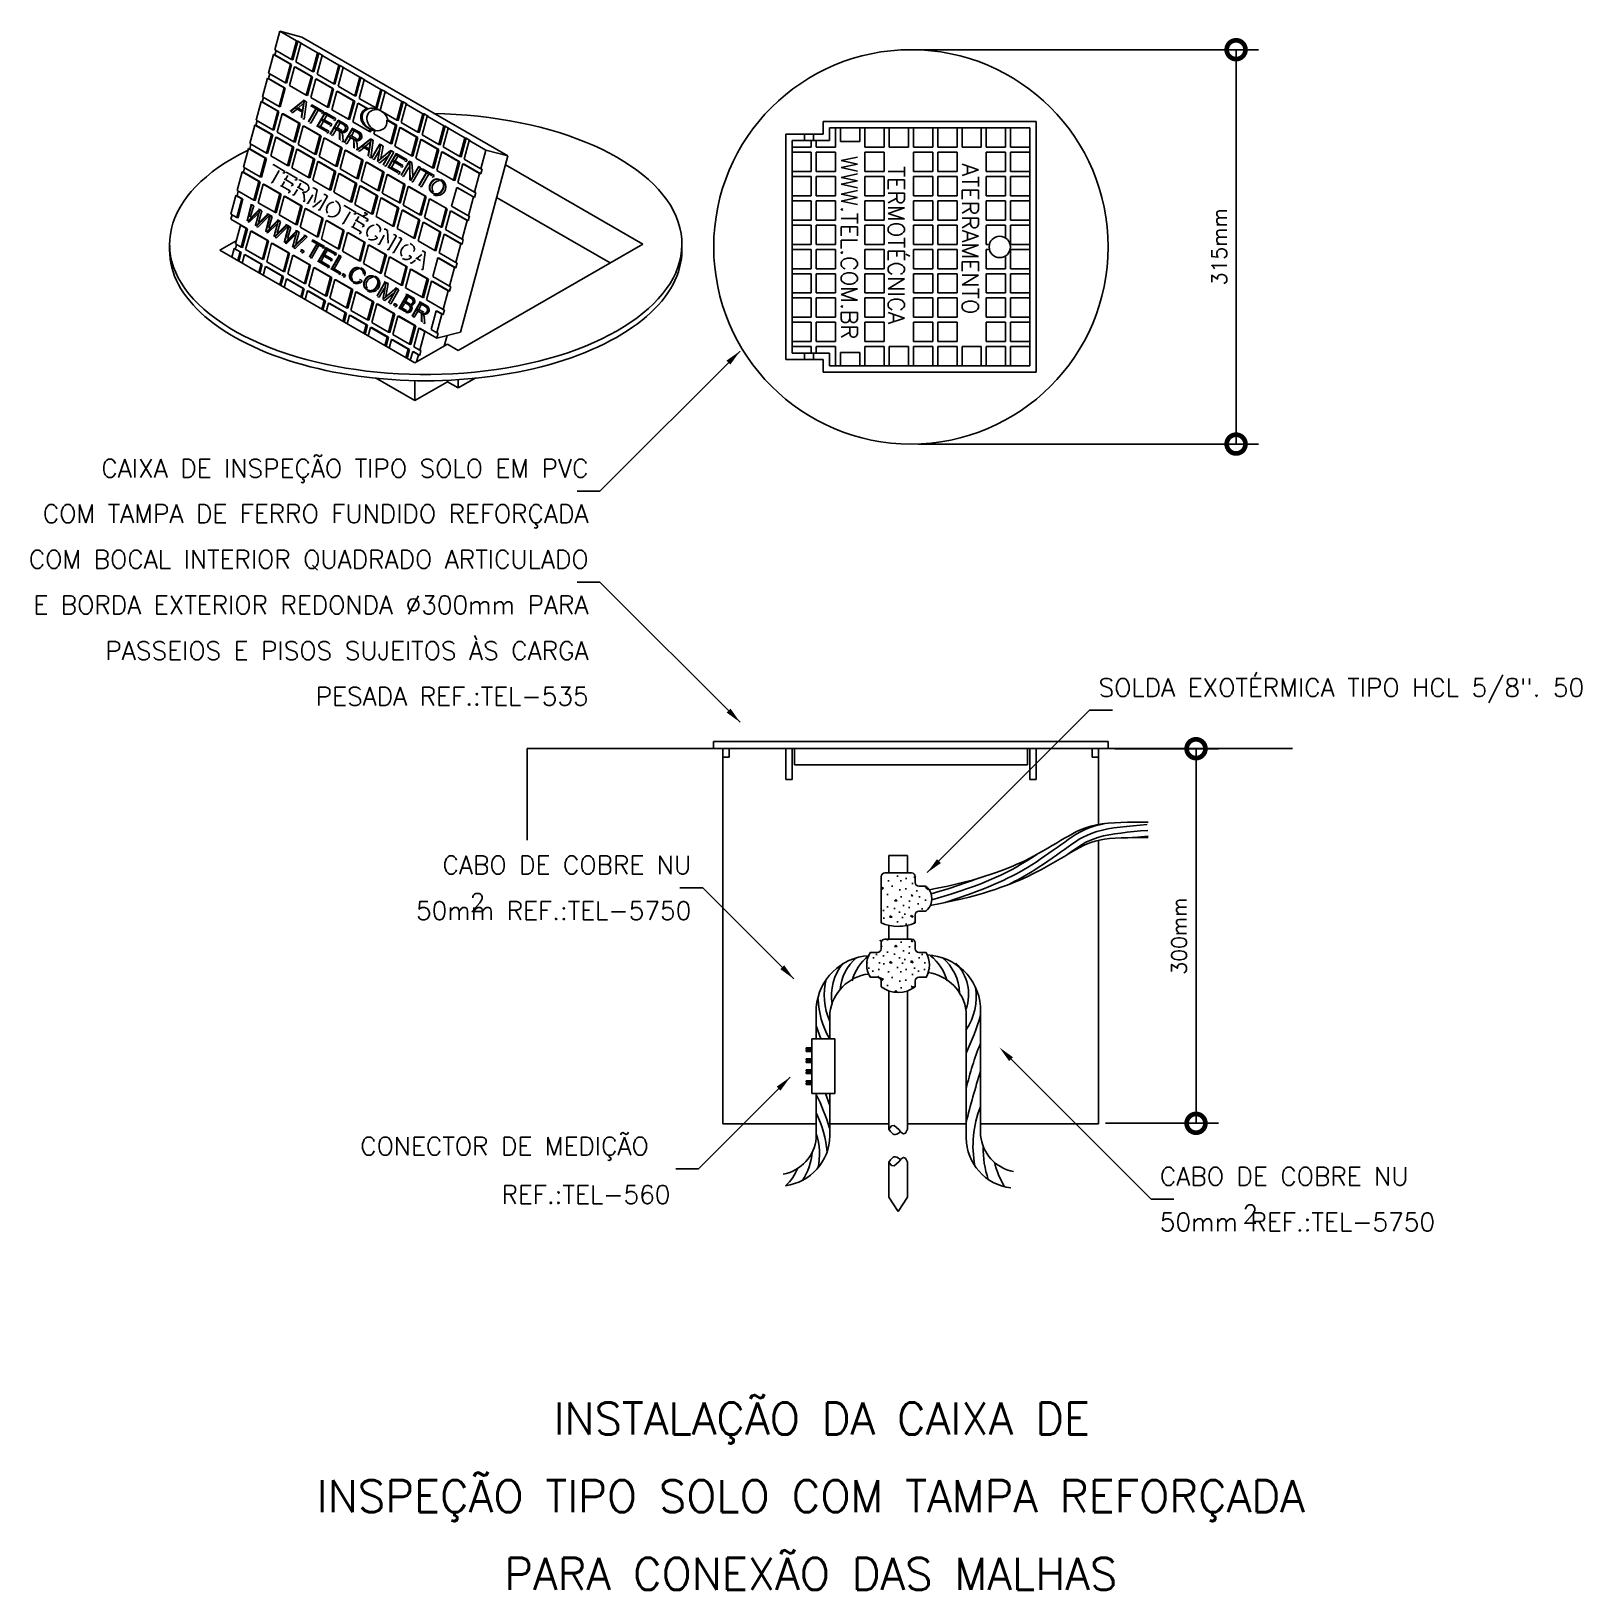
# Model space of a CAD drawing. Header units: millimetres. Extents: x -6620.9 to -6603.9, y -4745 to -4728.
import ezdxf
from ezdxf.enums import TextEntityAlignment as Align

# ---------------------------------------------------------------- set-up
doc = ezdxf.new("R2010")
doc.units = ezdxf.units.MM
doc.header["$LTSCALE"] = 10
doc.layers.add('Termotécnica', color=7, linetype='Continuous')
doc.styles.add('120CL', font='romans.shx', dxfattribs={"height": 3})
doc.styles.add('80CL', font='romans.shx', dxfattribs={"height": 20})
doc.styles.add('NEWSTYLE1', font='ARIAL.TTF')
doc.styles.add('r140', font='romans.shx')
doc.styles.add('r80', font='romans.shx')
pattern_1 = [(0, (-6638.36586, -4752.77457), (0, 0.5), [0, -0.5]), (0, (-6638.36086, -4752.94957), (0, 0.5), [0, -0.5]), (0, (-6638.34586, -4752.67957), (0, 0.5), [0, -0.5]), (338.1986, (-6638.60586, -4752.83457), (1.50000014, -0.49999996), [0.0538515, -2.638731]), (216.8699, (-6638.55586, -4752.85457), (1.49999996, 1.00000006), [0.025, -2.475]), (130.6013, (-6638.57586, -4752.86957), (2.50000021, -2.99999951), [0.0460975, -4.5636745]), (206.5651, (-6638.74086, -4752.92957), (-0.4999996, -0.5000007), [0.0111805, -1.1068535]), (326.3099, (-6638.75086, -4752.93457), (0.9999998, -0.50000067), [0.018028, -1.784748]), (108.4349, (-6638.73586, -4752.94457), (-0.4999992, 1.0000002), [0.0158115, -1.5653275]), (225, (-6638.42086, -4752.97957), (-2e-16, -0.5), [0.021213, -0.6858935]), (0, (-6638.43586, -4752.99457), (0.5, 0.5), [0.03, -0.47]), (135, (-6638.40586, -4752.99457), (-0.5, 4e-17), [0.021213, -0.6858935]), (251.5651, (-6638.48086, -4752.65957), (0.4999992, 1.0000002), [0.0158115, -1.5653275]), (0, (-6638.48586, -4752.67457), (0.5, 0.5), [0.025, -0.475]), (143.1301, (-6638.46086, -4752.67457), (-1.49999996, 1.00000006), [0.025, -2.475]), (213.6901, (-6638.74586, -4752.65457), (0.9999998, 0.50000067), [0.018028, -1.784748]), (341.5651, (-6638.76086, -4752.66457), (-1.0000002, 0.4999992), [0.031623, -1.549516]), (126.8699, (-6638.73086, -4752.67457), (1.00000006, -1.49999996), [0.025, -2.475]), (0, (-6638.60086, -4752.67457), (0, 0.5), [0, -0.5]), (0, (-6638.73586, -4752.80457), (0, 0.5), [0, -0.5]), (0, (-6638.59586, -4752.98957), (0, 0.5), [0, -0.5]), (0, (-6638.46086, -4752.83457), (0, 0.5), [0, -0.5]), (0, (-6638.60586, -4752.74957), (0, 0.5), [0, -0.5]), (0, (-6638.71586, -4752.73457), (0, 0.5), [0, -0.5]), (0, (-6638.67086, -4752.76457), (0, 0.5), [0, -0.5]), (0, (-6638.69086, -4752.88457), (0, 0.5), [0, -0.5]), (0, (-6638.81086, -4752.86457), (0, 0.5), [0, -0.5]), (0, (-6638.80586, -4752.74957), (0, 0.5), [0, -0.5]), (0, (-6638.82086, -4752.63957), (0, 0.5), [0, -0.5]), (0, (-6638.66586, -4752.61957), (0, 0.5), [0, -0.5]), (0, (-6638.55586, -4752.59957), (0, 0.5), [0, -0.5]), (0, (-6638.38086, -4752.61957), (0, 0.5), [0, -0.5]), (0, (-6638.50086, -4752.77457), (0, 0.5), [0, -0.5]), (0, (-6638.55086, -4752.68457), (0, 0.5), [0, -0.5]), (0, (-6638.51086, -4752.92457), (0, 0.5), [0, -0.5]), (0, (-6638.66086, -4752.94957), (0, 0.5), [0, -0.5]), (0, (-6638.51086, -4753.05957), (0, 0.5), [0, -0.5]), (0, (-6638.67586, -4753.02957), (0, 0.5), [0, -0.5]), (0, (-6638.83586, -4753.04457), (0, 0.5), [0, -0.5]), (0, (-6638.77586, -4753.06957), (0, 0.5), [0, -0.5]), (0, (-6638.77086, -4752.99957), (0, 0.5), [0, -0.5]), (0, (-6638.43586, -4753.07957), (0, 0.5), [0, -0.5]), (0, (-6638.37586, -4752.87457), (0, 0.5), [0, -0.5]), (0, (-6638.40086, -4752.72457), (0, 0.5), [0, -0.5]), (0, (-6638.63086, -4753.08457), (0, 0.5), [0, -0.5])]

msp = doc.modelspace()

# ---------------------------------------------------------------- texts
at = {"layer": 'Termotécnica', "color": 3, "style": 'NEWSTYLE1'}
for s, p in [('ATERRAMENTO', (-6617.197, -4729.235)), ('WWW.TEL.COM.BR', (-6617.545, -4730.51))]:
    msp.add_text(s, height=0.17844, rotation=330, dxfattribs=at).set_placement(p, align=Align.MIDDLE)
at = {"layer": 'Termotécnica', "color": 3, "ltscale": 10, "style": '120CL'}
for s, p in [('WWW.TEL.COM.BR', (-6611.93, -4730.331)), ('TERMOTÉCNICA', (-6611.385, -4730.306))]:
    msp.add_text(s, height=0.17844, rotation=270, dxfattribs=at).set_placement(p, align=Align.MIDDLE)
msp.add_text('ATERRAMENTO', height=0.17844, rotation=270, dxfattribs=at).set_placement((-6610.693, -4729.412))
at = {"layer": 'Termotécnica', "color": 2, "style": 'r80'}
for s, p in [('CAIXA DE INSPEÇÃO TIPO SOLO EM PVC', (-6614.789, -4732.853)), ('COM TAMPA DE FERRO FUNDIDO REFORÇADA', (-6614.788, -4733.351)), ('COM BOCAL INTERIOR QUADRADO ARTICULADO', (-6614.787, -4733.851)), ('E BORDA EXTERIOR REDONDA %%c300mm PARA', (-6614.788, -4734.35)), ('PASSEIOS E PISOS SUJEITOS ÀS CARGA', (-6614.787, -4734.852)), ('PESADA REF.:TEL-535', (-6614.787, -4735.352)), ('CABO DE COBRE NU', (-6613.663, -4737.202)), ('50mm REF.:TEL-5750', (-6613.662, -4737.702))]:
    msp.add_text(s, height=0.2, dxfattribs=at).set_placement(p, align=Align.RIGHT)
for s, p in [('SOLDA EXOTÉRMICA TIPO HCL 5/8". 50', (-6609.197, -4735.256)), ('2', (-6616.091, -4737.613)), ('CONECTOR DE MEDIÇÃO', (-6617.291, -4740.284)), ('CABO DE COBRE NU', (-6608.525, -4740.615)), ('REF.:TEL-560', (-6615.742, -4740.815)), ('50mm REF.:TEL-5750', (-6608.526, -4741.116)), ('2', (-6607.62, -4741.029))]:
    msp.add_text(s, height=0.2, dxfattribs=at).set_placement(p)
at = {"layer": 'Termotécnica', "color": 5, "style": 'r140'}
for s, p in [(' INSTALAÇÃO DA CAIXA DE', (-6612.352, -4743.451)), ('INSPEÇÃO TIPO SOLO COM TAMPA REFORÇADA', (-6612.352, -4744.302)), ('PARA CONEXÃO DAS MALHAS', (-6612.352, -4745.154))]:
    msp.add_text(s, height=0.35, dxfattribs=at).set_placement(p, align=Align.BOTTOM_CENTER)
at = {"layer": 'Termotécnica', "color": 1, "linetype": 'ByBlock', "attachment_point": 5, "rotation": 90, "style": '80CL'}
for s, insert, char_height in [('315mm', (-6607.875, -4730.325), 0.1647), ('300mm', (-6608.314, -4737.881), 0.1646)]:
    msp.add_mtext(s, dxfattribs=dict(at, insert=insert, char_height=char_height))

# ---------------------------------------------------------------- blocks, each defined once
blk = doc.blocks.new('_DOTSMALL')
at = {"color": 0, "linetype": 'ByBlock'}
blk.add_line((0, 0), (-1, 0), dxfattribs=at)
at = {"linetype": 'ByBlock', "const_width": 0.5}
blk.add_lwpolyline([(-0.0625, 0, 1), (0.0625, 0, 1)], format="xyb", close=True, dxfattribs=at)

# ---------------------------------------------------------------- hatches: boundary and pattern name
at = {"layer": 'Termotécnica'}
h = msp.add_hatch(dxfattribs=at)
h.set_pattern_fill('CONC', color=3, scale=0.5, style=0)
h.set_pattern_definition(pattern_1)
h.paths.add_polyline_path([(-6611.207, -4737.735), (-6611.207, -4737.648, -0.414214), (-6611.167, -4737.608), (-6611.088, -4737.608, 0.454317), (-6611.088, -4737.334), (-6611.167, -4737.334, -0.414214), (-6611.207, -4737.294), (-6611.207, -4737.229, 0.414214), (-6611.247, -4737.189), (-6611.541, -4737.189, 0.414214), (-6611.581, -4737.229), (-6611.581, -4737.735, 0.025518), (-6611.539, -4737.752, 0.167113), (-6611.249, -4737.752, 0.025518)])
h = msp.add_hatch(dxfattribs=at)
h.set_pattern_fill('CONC', color=3, scale=0.5, style=0)
h.set_pattern_definition(pattern_1)
h.paths.add_polyline_path([(-6611.541, -4737.915, 0.414214), (-6611.581, -4737.955), (-6611.581, -4738.02, -0.414214), (-6611.621, -4738.06), (-6611.7, -4738.06, 0.282121), (-6611.7, -4738.333), (-6611.621, -4738.333, -0.414214), (-6611.581, -4738.373), (-6611.581, -4738.438, 0.325403), (-6611.207, -4738.438), (-6611.207, -4738.373, -0.414214), (-6611.167, -4738.333), (-6611.088, -4738.333, 0.264673), (-6611.088, -4738.06), (-6611.167, -4738.06, -0.414214), (-6611.207, -4738.02), (-6611.207, -4737.955, 0.414214), (-6611.247, -4737.915)])

# ---------------------------------------------------------------- linework, layer by layer
at = {"layer": 'Termotécnica', "color": 1}
for p, q in [((-6618.172, -4727.96), (-6618.226, -4728.164)), ((-6617.989, -4728.066), (-6618.172, -4727.96)), ((-6618.172, -4727.96), (-6617.933, -4728.024)), ((-6618.043, -4728.27), (-6617.989, -4728.066)), ((-6617.996, -4728.297), (-6617.941, -4728.093)), ((-6617.989, -4728.066), (-6617.975, -4728.069)), ((-6617.758, -4728.199), (-6617.941, -4728.093)), ((-6617.941, -4728.093), (-6617.928, -4728.097)), ((-6615.674, -4729.328), (-6617.933, -4728.024)), ((-6618.295, -4728.421), (-6618.241, -4728.217)), ((-6618.241, -4728.217), (-6618.227, -4728.221)), ((-6618.057, -4728.323), (-6618.241, -4728.217)), ((-6618.043, -4728.27), (-6618.226, -4728.164)), ((-6618.043, -4728.27), (-6618.03, -4728.273)), ((-6617.813, -4728.403), (-6617.758, -4728.199)), ((-6617.765, -4728.43), (-6617.71, -4728.226)), ((-6617.758, -4728.199), (-6617.745, -4728.202)), ((-6617.527, -4728.332), (-6617.71, -4728.226)), ((-6617.71, -4728.226), (-6617.697, -4728.23)), ((-6618.112, -4728.527), (-6618.295, -4728.421)), ((-6618.112, -4728.527), (-6618.057, -4728.323)), ((-6618.065, -4728.554), (-6618.01, -4728.35)), ((-6618.057, -4728.323), (-6618.044, -4728.326)), ((-6617.827, -4728.456), (-6618.01, -4728.35)), ((-6618.01, -4728.35), (-6617.997, -4728.354)), ((-6617.813, -4728.403), (-6617.996, -4728.297)), ((-6617.813, -4728.403), (-6617.799, -4728.407)), ((-6617.582, -4728.536), (-6617.765, -4728.43)), ((-6617.582, -4728.536), (-6617.527, -4728.332)), ((-6617.534, -4728.564), (-6617.48, -4728.359)), ((-6617.527, -4728.332), (-6617.514, -4728.335)), ((-6617.297, -4728.465), (-6617.48, -4728.359)), ((-6617.48, -4728.359), (-6617.467, -4728.363)), ((-6618.364, -4728.679), (-6618.309, -4728.474)), ((-6618.309, -4728.474), (-6618.296, -4728.478)), ((-6618.126, -4728.58), (-6618.309, -4728.474)), ((-6618.181, -4728.784), (-6618.126, -4728.58)), ((-6618.126, -4728.58), (-6618.113, -4728.584)), ((-6618.112, -4728.527), (-6618.099, -4728.531)), ((-6617.882, -4728.66), (-6618.065, -4728.554)), ((-6617.882, -4728.66), (-6617.827, -4728.456)), ((-6617.834, -4728.688), (-6617.779, -4728.483)), ((-6617.827, -4728.456), (-6617.814, -4728.46)), ((-6617.596, -4728.589), (-6617.779, -4728.483)), ((-6617.779, -4728.483), (-6617.766, -4728.487)), ((-6617.651, -4728.793), (-6617.596, -4728.589)), ((-6617.603, -4728.821), (-6617.549, -4728.617)), ((-6617.596, -4728.589), (-6617.583, -4728.593)), ((-6617.582, -4728.536), (-6617.569, -4728.54)), ((-6617.366, -4728.722), (-6617.549, -4728.617)), ((-6617.549, -4728.617), (-6617.535, -4728.62)), ((-6617.351, -4728.669), (-6617.534, -4728.564)), ((-6617.351, -4728.669), (-6617.297, -4728.465)), ((-6617.304, -4728.697), (-6617.249, -4728.493)), ((-6617.297, -4728.465), (-6617.283, -4728.469)), ((-6617.066, -4728.598), (-6617.249, -4728.493)), ((-6617.249, -4728.493), (-6617.236, -4728.496)), ((-6617.121, -4728.802), (-6617.066, -4728.598)), ((-6617.066, -4728.598), (-6617.053, -4728.602)), ((-6618.433, -4728.936), (-6618.378, -4728.732)), ((-6618.378, -4728.732), (-6618.365, -4728.735)), ((-6618.195, -4728.837), (-6618.378, -4728.732)), ((-6618.181, -4728.784), (-6618.364, -4728.679)), ((-6618.181, -4728.784), (-6618.168, -4728.788)), ((-6617.882, -4728.66), (-6617.868, -4728.664)), ((-6617.651, -4728.793), (-6617.834, -4728.688)), ((-6617.42, -4728.926), (-6617.366, -4728.722)), ((-6617.373, -4728.954), (-6617.318, -4728.75)), ((-6617.366, -4728.722), (-6617.352, -4728.726)), ((-6617.351, -4728.669), (-6617.338, -4728.673)), ((-6617.217, -4728.808), (-6617.318, -4728.75)), ((-6617.318, -4728.75), (-6617.305, -4728.753)), ((-6617.121, -4728.802), (-6617.304, -4728.697)), ((-6617.073, -4728.83), (-6617.019, -4728.626)), ((-6616.835, -4728.731), (-6617.019, -4728.626)), ((-6617.019, -4728.626), (-6617.005, -4728.629)), ((-6616.89, -4728.936), (-6616.835, -4728.731)), ((-6616.843, -4728.963), (-6616.788, -4728.759)), ((-6616.835, -4728.731), (-6616.822, -4728.735)), ((-6616.605, -4728.865), (-6616.788, -4728.759)), ((-6616.788, -4728.759), (-6616.775, -4728.762)), ((-6618.25, -4729.041), (-6618.433, -4728.936)), ((-6618.25, -4729.041), (-6618.195, -4728.837)), ((-6618.202, -4729.069), (-6618.148, -4728.865)), ((-6618.195, -4728.837), (-6618.182, -4728.841)), ((-6617.965, -4728.97), (-6618.148, -4728.865)), ((-6618.148, -4728.865), (-6618.134, -4728.868)), ((-6617.651, -4728.793), (-6617.638, -4728.797)), ((-6617.42, -4728.926), (-6617.603, -4728.821)), ((-6617.42, -4728.926), (-6617.407, -4728.93)), ((-6617.19, -4729.06), (-6617.373, -4728.954)), ((-6617.217, -4728.808), (-6617.204, -4728.812)), ((-6617.121, -4728.802), (-6617.108, -4728.806)), ((-6616.89, -4728.936), (-6617.073, -4728.83)), ((-6617, -4728.934), (-6616.986, -4728.937)), ((-6616.904, -4728.989), (-6616.999, -4728.934)), ((-6616.89, -4728.936), (-6616.877, -4728.939)), ((-6616.66, -4729.069), (-6616.605, -4728.865)), ((-6616.612, -4729.096), (-6616.557, -4728.892)), ((-6616.605, -4728.865), (-6616.592, -4728.868)), ((-6616.374, -4728.998), (-6616.557, -4728.892)), ((-6616.557, -4728.892), (-6616.544, -4728.896)), ((-6618.502, -4729.193), (-6618.447, -4728.989)), ((-6618.447, -4728.989), (-6618.434, -4728.992)), ((-6618.264, -4729.094), (-6618.447, -4728.989)), ((-6618.319, -4729.299), (-6618.264, -4729.094)), ((-6618.271, -4729.326), (-6618.217, -4729.122)), ((-6618.264, -4729.094), (-6618.251, -4729.098)), ((-6618.25, -4729.041), (-6618.237, -4729.045)), ((-6618.034, -4729.228), (-6618.217, -4729.122)), ((-6618.217, -4729.122), (-6618.203, -4729.125)), ((-6618.019, -4729.175), (-6618.202, -4729.069)), ((-6618.019, -4729.175), (-6617.965, -4728.97)), ((-6617.972, -4729.202), (-6617.917, -4728.998)), ((-6617.965, -4728.97), (-6617.951, -4728.974)), ((-6617.734, -4729.104), (-6617.917, -4728.998)), ((-6617.917, -4728.998), (-6617.904, -4729.001)), ((-6617.789, -4729.308), (-6617.734, -4729.104)), ((-6617.741, -4729.335), (-6617.687, -4729.131)), ((-6617.734, -4729.104), (-6617.721, -4729.107)), ((-6617.503, -4729.237), (-6617.687, -4729.131)), ((-6617.687, -4729.131), (-6617.673, -4729.135)), ((-6617.19, -4729.06), (-6617.183, -4729.034)), ((-6617.19, -4729.06), (-6617.176, -4729.063)), ((-6617.183, -4729.034), (-6617.172, -4729.037)), ((-6617.142, -4729.087), (-6617.132, -4729.05)), ((-6616.959, -4729.193), (-6617.142, -4729.087)), ((-6616.959, -4729.193), (-6616.904, -4728.989)), ((-6616.912, -4729.22), (-6616.857, -4729.016)), ((-6616.904, -4728.989), (-6616.891, -4728.992)), ((-6616.674, -4729.122), (-6616.857, -4729.016)), ((-6616.857, -4729.016), (-6616.844, -4729.02)), ((-6616.66, -4729.069), (-6616.843, -4728.963)), ((-6616.728, -4729.326), (-6616.674, -4729.122)), ((-6616.674, -4729.122), (-6616.661, -4729.125)), ((-6616.66, -4729.069), (-6616.646, -4729.072)), ((-6616.429, -4729.202), (-6616.612, -4729.096)), ((-6616.429, -4729.202), (-6616.374, -4728.998)), ((-6616.381, -4729.229), (-6616.327, -4729.025)), ((-6616.374, -4728.998), (-6616.361, -4729.001)), ((-6616.144, -4729.131), (-6616.327, -4729.025)), ((-6616.327, -4729.025), (-6616.313, -4729.029)), ((-6616.198, -4729.335), (-6616.144, -4729.131)), ((-6616.144, -4729.131), (-6616.13, -4729.134)), ((-6612.42, -4729.09), (-6612.42, -4729.158)), ((-6612.324, -4729.09), (-6612.324, -4729.158)), ((-6612.081, -4729.232), (-6612.081, -4729.021)), ((-6612.026, -4729.168), (-6612.026, -4729.021)), ((-6611.814, -4729.168), (-6611.814, -4729.021)), ((-6611.759, -4729.232), (-6611.759, -4729.021)), ((-6611.548, -4729.232), (-6611.548, -4729.021)), ((-6611.493, -4729.232), (-6611.493, -4729.021)), ((-6611.282, -4729.232), (-6611.282, -4729.021)), ((-6611.227, -4729.232), (-6611.227, -4729.021)), ((-6611.015, -4729.232), (-6611.015, -4729.021)), ((-6610.961, -4729.232), (-6610.961, -4729.021)), ((-6610.749, -4729.232), (-6610.749, -4729.021)), ((-6610.694, -4729.232), (-6610.694, -4729.021)), ((-6610.483, -4729.232), (-6610.483, -4729.021)), ((-6610.428, -4729.232), (-6610.428, -4729.021)), ((-6610.217, -4729.232), (-6610.217, -4729.021)), ((-6610.162, -4729.232), (-6610.162, -4729.021)), ((-6618.571, -4729.45), (-6618.516, -4729.246)), ((-6618.516, -4729.246), (-6618.503, -4729.25)), ((-6618.333, -4729.352), (-6618.516, -4729.246)), ((-6618.319, -4729.299), (-6618.502, -4729.193)), ((-6618.319, -4729.299), (-6618.306, -4729.302)), ((-6618.088, -4729.432), (-6618.034, -4729.228)), ((-6618.041, -4729.459), (-6617.986, -4729.255)), ((-6618.034, -4729.228), (-6618.02, -4729.231)), ((-6618.019, -4729.175), (-6618.006, -4729.178)), ((-6617.803, -4729.361), (-6617.986, -4729.255)), ((-6617.986, -4729.255), (-6617.973, -4729.259)), ((-6617.789, -4729.308), (-6617.972, -4729.202)), ((-6617.558, -4729.441), (-6617.503, -4729.237)), ((-6617.511, -4729.468), (-6617.456, -4729.264)), ((-6617.503, -4729.237), (-6617.49, -4729.24)), ((-6617.273, -4729.37), (-6617.456, -4729.264)), ((-6617.456, -4729.264), (-6617.443, -4729.268)), ((-6616.959, -4729.193), (-6616.946, -4729.196)), ((-6616.728, -4729.326), (-6616.912, -4729.22)), ((-6616.681, -4729.353), (-6616.626, -4729.149)), ((-6616.443, -4729.255), (-6616.626, -4729.149)), ((-6616.626, -4729.149), (-6616.613, -4729.153)), ((-6616.498, -4729.459), (-6616.443, -4729.255)), ((-6616.45, -4729.486), (-6616.396, -4729.282)), ((-6616.443, -4729.255), (-6616.43, -4729.258)), ((-6616.429, -4729.202), (-6616.416, -4729.205)), ((-6616.213, -4729.388), (-6616.396, -4729.282)), ((-6616.396, -4729.282), (-6616.382, -4729.286)), ((-6616.198, -4729.335), (-6616.381, -4729.229)), ((-6616.151, -4729.362), (-6616.096, -4729.158)), ((-6615.913, -4729.264), (-6616.096, -4729.158)), ((-6616.096, -4729.158), (-6616.083, -4729.162)), ((-6615.968, -4729.468), (-6615.913, -4729.264)), ((-6615.968, -4729.468), (-6615.913, -4729.264)), ((-6615.913, -4729.264), (-6615.674, -4729.328)), ((-6612.347, -4729.232), (-6612.558, -4729.232)), ((-6612.347, -4729.287), (-6612.558, -4729.287)), ((-6612.347, -4729.232), (-6612.347, -4729.158)), ((-6612.347, -4729.499), (-6612.347, -4729.287)), ((-6612.292, -4729.232), (-6612.292, -4729.158)), ((-6612.081, -4729.232), (-6612.292, -4729.232)), ((-6612.292, -4729.499), (-6612.292, -4729.287)), ((-6612.081, -4729.287), (-6612.292, -4729.287)), ((-6612.081, -4729.499), (-6612.081, -4729.287)), ((-6611.814, -4729.168), (-6612.026, -4729.168)), ((-6611.548, -4729.232), (-6611.759, -4729.232)), ((-6611.548, -4729.287), (-6611.759, -4729.287)), ((-6611.759, -4729.499), (-6611.759, -4729.287)), ((-6611.548, -4729.499), (-6611.548, -4729.287)), ((-6611.282, -4729.232), (-6611.493, -4729.232)), ((-6611.015, -4729.232), (-6611.227, -4729.232)), ((-6611.015, -4729.287), (-6611.227, -4729.287)), ((-6611.227, -4729.499), (-6611.227, -4729.287)), ((-6611.015, -4729.499), (-6611.015, -4729.287)), ((-6610.749, -4729.232), (-6610.961, -4729.232)), ((-6610.749, -4729.287), (-6610.961, -4729.287)), ((-6610.961, -4729.499), (-6610.961, -4729.287)), ((-6610.749, -4729.499), (-6610.749, -4729.287)), ((-6610.483, -4729.232), (-6610.694, -4729.232)), ((-6610.217, -4729.232), (-6610.428, -4729.232)), ((-6610.217, -4729.287), (-6610.428, -4729.287)), ((-6610.428, -4729.499), (-6610.428, -4729.287)), ((-6610.217, -4729.499), (-6610.217, -4729.287)), ((-6609.95, -4729.232), (-6610.162, -4729.232)), ((-6610.162, -4729.499), (-6610.162, -4729.287)), ((-6609.95, -4729.287), (-6610.162, -4729.287)), ((-6618.388, -4729.556), (-6618.571, -4729.45)), ((-6618.388, -4729.556), (-6618.333, -4729.352)), ((-6618.333, -4729.352), (-6618.32, -4729.355)), ((-6618.088, -4729.432), (-6618.271, -4729.326)), ((-6618.088, -4729.432), (-6618.075, -4729.435)), ((-6617.858, -4729.565), (-6618.041, -4729.459)), ((-6617.858, -4729.565), (-6617.803, -4729.361)), ((-6617.81, -4729.592), (-6617.755, -4729.388)), ((-6617.803, -4729.361), (-6617.79, -4729.364)), ((-6617.789, -4729.308), (-6617.776, -4729.311)), ((-6617.572, -4729.494), (-6617.755, -4729.388)), ((-6617.755, -4729.388), (-6617.742, -4729.392)), ((-6617.558, -4729.441), (-6617.741, -4729.335)), ((-6617.558, -4729.441), (-6617.545, -4729.444)), ((-6617.328, -4729.574), (-6617.511, -4729.468)), ((-6617.328, -4729.574), (-6617.273, -4729.37)), ((-6617.28, -4729.601), (-6617.225, -4729.397)), ((-6617.273, -4729.37), (-6617.26, -4729.373)), ((-6617.042, -4729.503), (-6617.225, -4729.397)), ((-6617.225, -4729.397), (-6617.212, -4729.401)), ((-6616.728, -4729.326), (-6616.715, -4729.329)), ((-6616.498, -4729.459), (-6616.681, -4729.353)), ((-6616.498, -4729.459), (-6616.485, -4729.463)), ((-6616.267, -4729.592), (-6616.213, -4729.388)), ((-6616.22, -4729.62), (-6616.165, -4729.415)), ((-6616.213, -4729.388), (-6616.199, -4729.392)), ((-6616.198, -4729.335), (-6616.185, -4729.339)), ((-6616.192, -4731.261), (-6615.674, -4729.328)), ((-6615.982, -4729.521), (-6616.165, -4729.415)), ((-6616.165, -4729.415), (-6616.152, -4729.419)), ((-6615.968, -4729.468), (-6616.151, -4729.362)), ((-6615.969, -4729.525), (-6615.954, -4729.472)), ((-6615.968, -4729.468), (-6615.954, -4729.472)), ((-6615.968, -4729.468), (-6615.954, -4729.472)), ((-6618.64, -4729.707), (-6618.585, -4729.503)), ((-6618.585, -4729.503), (-6618.572, -4729.507)), ((-6618.402, -4729.609), (-6618.585, -4729.503)), ((-6618.457, -4729.813), (-6618.402, -4729.609)), ((-6618.409, -4729.841), (-6618.355, -4729.636)), ((-6618.402, -4729.609), (-6618.389, -4729.612)), ((-6618.388, -4729.556), (-6618.375, -4729.559)), ((-6618.171, -4729.742), (-6618.355, -4729.636)), ((-6618.355, -4729.636), (-6618.341, -4729.64)), ((-6617.858, -4729.565), (-6617.844, -4729.569)), ((-6617.627, -4729.698), (-6617.81, -4729.592)), ((-6617.627, -4729.698), (-6617.572, -4729.494)), ((-6617.58, -4729.726), (-6617.525, -4729.521)), ((-6617.572, -4729.494), (-6617.559, -4729.497)), ((-6617.342, -4729.627), (-6617.525, -4729.521)), ((-6617.525, -4729.521), (-6617.512, -4729.525)), ((-6617.396, -4729.831), (-6617.342, -4729.627)), ((-6617.342, -4729.627), (-6617.329, -4729.631)), ((-6617.328, -4729.574), (-6617.314, -4729.578)), ((-6617.097, -4729.707), (-6617.28, -4729.601)), ((-6617.097, -4729.707), (-6617.042, -4729.503)), ((-6617.049, -4729.735), (-6616.995, -4729.53)), ((-6617.042, -4729.503), (-6617.029, -4729.507)), ((-6616.812, -4729.636), (-6616.995, -4729.53)), ((-6616.995, -4729.53), (-6616.981, -4729.534)), ((-6616.866, -4729.84), (-6616.812, -4729.636)), ((-6616.812, -4729.636), (-6616.798, -4729.64)), ((-6616.267, -4729.592), (-6616.45, -4729.486)), ((-6616.267, -4729.592), (-6616.254, -4729.596)), ((-6616.037, -4729.725), (-6616.22, -4729.62)), ((-6616.037, -4729.725), (-6615.982, -4729.521)), ((-6616.037, -4729.725), (-6615.982, -4729.521)), ((-6615.982, -4729.521), (-6615.969, -4729.525)), ((-6615.982, -4729.521), (-6615.969, -4729.525)), ((-6612.347, -4729.499), (-6612.558, -4729.499)), ((-6612.347, -4729.554), (-6612.558, -4729.554)), ((-6612.347, -4729.765), (-6612.347, -4729.554)), ((-6612.081, -4729.499), (-6612.292, -4729.499)), ((-6612.081, -4729.554), (-6612.292, -4729.554)), ((-6612.292, -4729.765), (-6612.292, -4729.554)), ((-6612.081, -4729.765), (-6612.081, -4729.554)), ((-6611.548, -4729.499), (-6611.759, -4729.499)), ((-6611.548, -4729.554), (-6611.759, -4729.554)), ((-6611.759, -4729.765), (-6611.759, -4729.554)), ((-6611.548, -4729.765), (-6611.548, -4729.554)), ((-6611.015, -4729.499), (-6611.227, -4729.499)), ((-6611.015, -4729.554), (-6611.227, -4729.554)), ((-6611.227, -4729.765), (-6611.227, -4729.554)), ((-6611.015, -4729.765), (-6611.015, -4729.554)), ((-6610.749, -4729.499), (-6610.961, -4729.499)), ((-6610.749, -4729.554), (-6610.961, -4729.554)), ((-6610.961, -4729.765), (-6610.961, -4729.554)), ((-6610.749, -4729.765), (-6610.749, -4729.554)), ((-6610.217, -4729.499), (-6610.428, -4729.499)), ((-6610.217, -4729.554), (-6610.428, -4729.554)), ((-6610.428, -4729.765), (-6610.428, -4729.554)), ((-6610.217, -4729.765), (-6610.217, -4729.554)), ((-6609.95, -4729.499), (-6610.162, -4729.499)), ((-6610.162, -4729.765), (-6610.162, -4729.554)), ((-6609.95, -4729.554), (-6610.162, -4729.554)), ((-6618.709, -4729.965), (-6618.654, -4729.76)), ((-6618.59, -4729.798), (-6618.654, -4729.76)), ((-6618.654, -4729.76), (-6618.641, -4729.764)), ((-6618.645, -4730.002), (-6618.59, -4729.798)), ((-6618.457, -4729.813), (-6618.64, -4729.707)), ((-6618.59, -4729.798), (-6618.577, -4729.801)), ((-6618.457, -4729.813), (-6618.444, -4729.817)), ((-6618.226, -4729.946), (-6618.171, -4729.742)), ((-6618.179, -4729.974), (-6618.124, -4729.77)), ((-6618.171, -4729.742), (-6618.158, -4729.746)), ((-6617.941, -4729.875), (-6618.124, -4729.77)), ((-6618.124, -4729.77), (-6618.111, -4729.773)), ((-6617.627, -4729.698), (-6617.614, -4729.702)), ((-6617.396, -4729.831), (-6617.58, -4729.726)), ((-6617.349, -4729.859), (-6617.294, -4729.655)), ((-6617.111, -4729.76), (-6617.294, -4729.655)), ((-6617.294, -4729.655), (-6617.281, -4729.658)), ((-6617.166, -4729.964), (-6617.111, -4729.76)), ((-6617.118, -4729.992), (-6617.064, -4729.788)), ((-6617.111, -4729.76), (-6617.098, -4729.764)), ((-6617.097, -4729.707), (-6617.084, -4729.711)), ((-6616.881, -4729.893), (-6617.064, -4729.788)), ((-6617.064, -4729.788), (-6617.05, -4729.791)), ((-6616.866, -4729.84), (-6617.049, -4729.735)), ((-6616.819, -4729.868), (-6616.764, -4729.664)), ((-6616.581, -4729.769), (-6616.764, -4729.664)), ((-6616.764, -4729.664), (-6616.751, -4729.667)), ((-6616.636, -4729.973), (-6616.581, -4729.769)), ((-6616.588, -4730.001), (-6616.533, -4729.797)), ((-6616.581, -4729.769), (-6616.568, -4729.773)), ((-6616.35, -4729.902), (-6616.533, -4729.797)), ((-6616.533, -4729.797), (-6616.52, -4729.8)), ((-6616.289, -4729.877), (-6616.234, -4729.673)), ((-6616.051, -4729.778), (-6616.234, -4729.673)), ((-6616.234, -4729.673), (-6616.221, -4729.676)), ((-6616.106, -4729.983), (-6616.051, -4729.778)), ((-6616.106, -4729.983), (-6616.051, -4729.778)), ((-6616.051, -4729.778), (-6616.038, -4729.782)), ((-6616.051, -4729.778), (-6616.038, -4729.782)), ((-6616.038, -4729.782), (-6616.023, -4729.729)), ((-6616.037, -4729.725), (-6616.023, -4729.729)), ((-6616.037, -4729.725), (-6616.023, -4729.729)), ((-6612.347, -4729.765), (-6612.558, -4729.765)), ((-6612.081, -4729.765), (-6612.292, -4729.765)), ((-6611.548, -4729.765), (-6611.759, -4729.765)), ((-6611.015, -4729.765), (-6611.227, -4729.765)), ((-6610.749, -4729.765), (-6610.961, -4729.765)), ((-6610.217, -4729.765), (-6610.428, -4729.765)), ((-6609.95, -4729.765), (-6610.162, -4729.765)), ((-6618.645, -4730.002), (-6618.709, -4729.965)), ((-6618.226, -4729.946), (-6618.409, -4729.841)), ((-6618.226, -4729.946), (-6618.213, -4729.95)), ((-6617.996, -4730.079), (-6618.179, -4729.974)), ((-6617.996, -4730.079), (-6617.941, -4729.875)), ((-6617.948, -4730.107), (-6617.893, -4729.903)), ((-6617.941, -4729.875), (-6617.928, -4729.879)), ((-6617.71, -4730.008), (-6617.893, -4729.903)), ((-6617.893, -4729.903), (-6617.88, -4729.906)), ((-6617.396, -4729.831), (-6617.383, -4729.835)), ((-6617.166, -4729.964), (-6617.349, -4729.859)), ((-6617.166, -4729.964), (-6617.153, -4729.968)), ((-6616.935, -4730.098), (-6616.881, -4729.893)), ((-6616.888, -4730.125), (-6616.833, -4729.921)), ((-6616.881, -4729.893), (-6616.867, -4729.897)), ((-6616.866, -4729.84), (-6616.853, -4729.844)), ((-6616.65, -4730.026), (-6616.833, -4729.921)), ((-6616.833, -4729.921), (-6616.82, -4729.924)), ((-6616.636, -4729.973), (-6616.819, -4729.868)), ((-6616.636, -4729.973), (-6616.622, -4729.977)), ((-6616.405, -4730.107), (-6616.35, -4729.902)), ((-6616.358, -4730.134), (-6616.303, -4729.93)), ((-6616.35, -4729.902), (-6616.337, -4729.906)), ((-6616.12, -4730.036), (-6616.303, -4729.93)), ((-6616.303, -4729.93), (-6616.29, -4729.933)), ((-6616.106, -4729.983), (-6616.289, -4729.877)), ((-6616.107, -4730.039), (-6616.092, -4729.986)), ((-6616.106, -4729.983), (-6616.092, -4729.986)), ((-6616.106, -4729.983), (-6616.092, -4729.986)), ((-6612.347, -4729.82), (-6612.558, -4729.82)), ((-6612.347, -4730.031), (-6612.347, -4729.82)), ((-6612.292, -4730.031), (-6612.292, -4729.82)), ((-6612.081, -4729.82), (-6612.292, -4729.82)), ((-6612.081, -4730.031), (-6612.081, -4729.82)), ((-6611.759, -4730.031), (-6611.759, -4729.82)), ((-6611.548, -4729.82), (-6611.759, -4729.82)), ((-6611.548, -4730.031), (-6611.548, -4729.82)), ((-6611.227, -4730.031), (-6611.227, -4729.82)), ((-6611.015, -4729.82), (-6611.227, -4729.82)), ((-6611.015, -4730.031), (-6611.015, -4729.82)), ((-6610.961, -4730.031), (-6610.961, -4729.82)), ((-6610.749, -4729.82), (-6610.961, -4729.82)), ((-6610.749, -4730.031), (-6610.749, -4729.82)), ((-6610.428, -4730.031), (-6610.428, -4729.82)), ((-6610.217, -4729.82), (-6610.428, -4729.82)), ((-6610.217, -4730.031), (-6610.217, -4729.82)), ((-6610.162, -4730.031), (-6610.162, -4729.82)), ((-6609.95, -4729.82), (-6610.162, -4729.82)), ((-6618.659, -4730.29), (-6618.604, -4730.086)), ((-6618.645, -4730.002), (-6618.631, -4730.005)), ((-6618.604, -4730.086), (-6618.591, -4730.09)), ((-6618.54, -4730.123), (-6618.604, -4730.086)), ((-6618.595, -4730.328), (-6618.54, -4730.123)), ((-6618.547, -4730.355), (-6618.492, -4730.151)), ((-6618.54, -4730.123), (-6618.527, -4730.127)), ((-6618.492, -4730.151), (-6618.479, -4730.154)), ((-6618.309, -4730.256), (-6618.492, -4730.151)), ((-6617.996, -4730.079), (-6617.982, -4730.083)), ((-6617.765, -4730.213), (-6617.948, -4730.107)), ((-6617.765, -4730.213), (-6617.71, -4730.008)), ((-6617.717, -4730.24), (-6617.663, -4730.036)), ((-6617.71, -4730.008), (-6617.697, -4730.012)), ((-6617.48, -4730.141), (-6617.663, -4730.036)), ((-6617.663, -4730.036), (-6617.649, -4730.039)), ((-6617.534, -4730.346), (-6617.48, -4730.141)), ((-6617.48, -4730.141), (-6617.466, -4730.145)), ((-6616.935, -4730.098), (-6617.118, -4729.992)), ((-6616.935, -4730.098), (-6616.922, -4730.101)), ((-6616.705, -4730.231), (-6616.888, -4730.125)), ((-6616.705, -4730.231), (-6616.65, -4730.026)), ((-6616.657, -4730.258), (-6616.602, -4730.054)), ((-6616.65, -4730.026), (-6616.637, -4730.03)), ((-6616.419, -4730.16), (-6616.602, -4730.054)), ((-6616.602, -4730.054), (-6616.589, -4730.057)), ((-6616.405, -4730.107), (-6616.588, -4730.001)), ((-6616.405, -4730.107), (-6616.392, -4730.11)), ((-6616.175, -4730.24), (-6616.358, -4730.134)), ((-6616.175, -4730.24), (-6616.12, -4730.036)), ((-6616.175, -4730.24), (-6616.12, -4730.036)), ((-6616.12, -4730.036), (-6616.107, -4730.039)), ((-6616.12, -4730.036), (-6616.107, -4730.039)), ((-6612.347, -4730.031), (-6612.558, -4730.031)), ((-6612.347, -4730.086), (-6612.558, -4730.086)), ((-6612.347, -4730.298), (-6612.347, -4730.086)), ((-6612.081, -4730.031), (-6612.292, -4730.031)), ((-6612.292, -4730.298), (-6612.292, -4730.086)), ((-6612.081, -4730.086), (-6612.292, -4730.086)), ((-6612.081, -4730.298), (-6612.081, -4730.086)), ((-6611.548, -4730.031), (-6611.759, -4730.031)), ((-6611.548, -4730.086), (-6611.759, -4730.086)), ((-6611.759, -4730.298), (-6611.759, -4730.086)), ((-6611.548, -4730.298), (-6611.548, -4730.086)), ((-6611.015, -4730.031), (-6611.227, -4730.031)), ((-6611.015, -4730.086), (-6611.227, -4730.086)), ((-6611.227, -4730.298), (-6611.227, -4730.086)), ((-6611.015, -4730.298), (-6611.015, -4730.086)), ((-6610.749, -4730.031), (-6610.961, -4730.031)), ((-6610.749, -4730.086), (-6610.961, -4730.086)), ((-6610.961, -4730.298), (-6610.961, -4730.086)), ((-6610.749, -4730.298), (-6610.749, -4730.086)), ((-6610.217, -4730.031), (-6610.428, -4730.031)), ((-6610.428, -4730.298), (-6610.428, -4730.086)), ((-6610.217, -4730.086), (-6610.428, -4730.086)), ((-6610.217, -4730.227), (-6610.217, -4730.086)), ((-6609.95, -4730.031), (-6610.162, -4730.031)), ((-6610.162, -4730.298), (-6610.162, -4730.086)), ((-6609.95, -4730.086), (-6610.162, -4730.086)), ((-6618.595, -4730.328), (-6618.659, -4730.29)), ((-6618.595, -4730.328), (-6618.581, -4730.331)), ((-6618.364, -4730.461), (-6618.309, -4730.256)), ((-6618.262, -4730.284), (-6618.316, -4730.488)), ((-6618.309, -4730.256), (-6618.296, -4730.26)), ((-6618.079, -4730.39), (-6618.262, -4730.284)), ((-6618.262, -4730.284), (-6618.248, -4730.287)), ((-6617.765, -4730.213), (-6617.752, -4730.216)), ((-6617.534, -4730.346), (-6617.717, -4730.24)), ((-6617.487, -4730.373), (-6617.432, -4730.169)), ((-6617.249, -4730.275), (-6617.432, -4730.169)), ((-6617.432, -4730.169), (-6617.419, -4730.172)), ((-6617.304, -4730.479), (-6617.249, -4730.275)), ((-6617.256, -4730.506), (-6617.201, -4730.302)), ((-6617.249, -4730.275), (-6617.236, -4730.278)), ((-6617.018, -4730.408), (-6617.201, -4730.302)), ((-6617.201, -4730.302), (-6617.188, -4730.306)), ((-6616.705, -4730.231), (-6616.691, -4730.234)), ((-6616.474, -4730.364), (-6616.657, -4730.258)), ((-6616.474, -4730.364), (-6616.419, -4730.16)), ((-6616.426, -4730.391), (-6616.372, -4730.187)), ((-6616.419, -4730.16), (-6616.406, -4730.163)), ((-6616.189, -4730.293), (-6616.372, -4730.187)), ((-6616.372, -4730.187), (-6616.359, -4730.191)), ((-6616.243, -4730.497), (-6616.189, -4730.293)), ((-6616.243, -4730.497), (-6616.189, -4730.293)), ((-6616.189, -4730.293), (-6616.175, -4730.296)), ((-6616.189, -4730.293), (-6616.175, -4730.296)), ((-6616.175, -4730.24), (-6616.161, -4730.243)), ((-6616.175, -4730.24), (-6616.161, -4730.243)), ((-6616.175, -4730.296), (-6616.161, -4730.243)), ((-6612.347, -4730.298), (-6612.558, -4730.298)), ((-6612.081, -4730.298), (-6612.292, -4730.298)), ((-6611.548, -4730.298), (-6611.759, -4730.298)), ((-6611.015, -4730.298), (-6611.227, -4730.298)), ((-6610.749, -4730.298), (-6610.961, -4730.298)), ((-6610.393, -4730.298), (-6610.428, -4730.298)), ((-6609.95, -4730.298), (-6610.162, -4730.298)), ((-6618.699, -4730.439), (-6618.673, -4730.343)), ((-6618.673, -4730.343), (-6618.66, -4730.347)), ((-6618.609, -4730.381), (-6618.673, -4730.343)), ((-6618.634, -4730.476), (-6618.609, -4730.381)), ((-6618.609, -4730.381), (-6618.596, -4730.384)), ((-6618.587, -4730.504), (-6618.561, -4730.408)), ((-6618.561, -4730.408), (-6618.548, -4730.412)), ((-6618.378, -4730.514), (-6618.561, -4730.408)), ((-6618.364, -4730.461), (-6618.547, -4730.355)), ((-6618.364, -4730.461), (-6618.351, -4730.464)), ((-6618.133, -4730.594), (-6618.316, -4730.488)), ((-6618.133, -4730.594), (-6618.079, -4730.39)), ((-6618.086, -4730.621), (-6618.031, -4730.417)), ((-6618.079, -4730.39), (-6618.065, -4730.393)), ((-6617.848, -4730.523), (-6618.031, -4730.417)), ((-6618.031, -4730.417), (-6618.018, -4730.421)), ((-6617.534, -4730.346), (-6617.521, -4730.349)), ((-6617.304, -4730.479), (-6617.487, -4730.373)), ((-6617.304, -4730.479), (-6617.29, -4730.482)), ((-6617.073, -4730.612), (-6617.018, -4730.408)), ((-6617.026, -4730.639), (-6616.971, -4730.435)), ((-6617.018, -4730.408), (-6617.005, -4730.411)), ((-6616.788, -4730.541), (-6616.971, -4730.435)), ((-6616.971, -4730.435), (-6616.958, -4730.439)), ((-6616.495, -4730.648), (-6616.441, -4730.444)), ((-6616.474, -4730.364), (-6616.461, -4730.367)), ((-6616.258, -4730.55), (-6616.441, -4730.444)), ((-6616.441, -4730.444), (-6616.427, -4730.448)), ((-6616.243, -4730.497), (-6616.426, -4730.391)), ((-6616.243, -4730.497), (-6616.23, -4730.501)), ((-6616.243, -4730.497), (-6616.23, -4730.501)), ((-6612.347, -4730.352), (-6612.558, -4730.352)), ((-6612.347, -4730.564), (-6612.347, -4730.352)), ((-6612.292, -4730.564), (-6612.292, -4730.352)), ((-6612.081, -4730.352), (-6612.292, -4730.352)), ((-6612.081, -4730.564), (-6612.081, -4730.352)), ((-6611.548, -4730.352), (-6611.759, -4730.352)), ((-6611.759, -4730.564), (-6611.759, -4730.352)), ((-6611.548, -4730.564), (-6611.548, -4730.352)), ((-6611.015, -4730.352), (-6611.227, -4730.352)), ((-6611.227, -4730.564), (-6611.227, -4730.352)), ((-6611.015, -4730.564), (-6611.015, -4730.352)), ((-6610.749, -4730.352), (-6610.961, -4730.352)), ((-6610.961, -4730.564), (-6610.961, -4730.352)), ((-6610.749, -4730.564), (-6610.749, -4730.352)), ((-6610.428, -4730.564), (-6610.428, -4730.352)), ((-6610.393, -4730.352), (-6610.428, -4730.352)), ((-6610.217, -4730.564), (-6610.217, -4730.423)), ((-6610.162, -4730.564), (-6610.162, -4730.352)), ((-6609.95, -4730.352), (-6610.162, -4730.352)), ((-6618.404, -4730.609), (-6618.378, -4730.514)), ((-6618.378, -4730.514), (-6618.365, -4730.517)), ((-6618.331, -4730.541), (-6618.356, -4730.637)), ((-6618.331, -4730.541), (-6618.317, -4730.545)), ((-6618.148, -4730.647), (-6618.331, -4730.541)), ((-6618.173, -4730.742), (-6618.148, -4730.647)), ((-6618.148, -4730.647), (-6618.134, -4730.65)), ((-6618.133, -4730.594), (-6618.12, -4730.597)), ((-6617.903, -4730.727), (-6618.086, -4730.621)), ((-6617.903, -4730.727), (-6617.848, -4730.523)), ((-6617.855, -4730.754), (-6617.801, -4730.55)), ((-6617.848, -4730.523), (-6617.835, -4730.526)), ((-6617.617, -4730.656), (-6617.801, -4730.55)), ((-6617.801, -4730.55), (-6617.787, -4730.554)), ((-6617.672, -4730.86), (-6617.617, -4730.656)), ((-6617.617, -4730.656), (-6617.604, -4730.659)), ((-6617.073, -4730.612), (-6617.256, -4730.506)), ((-6617.073, -4730.612), (-6617.06, -4730.616)), ((-6616.842, -4730.745), (-6617.026, -4730.639)), ((-6616.842, -4730.745), (-6616.788, -4730.541)), ((-6616.795, -4730.773), (-6616.74, -4730.568)), ((-6616.788, -4730.541), (-6616.775, -4730.544)), ((-6616.557, -4730.674), (-6616.74, -4730.568)), ((-6616.74, -4730.568), (-6616.727, -4730.572)), ((-6616.312, -4730.754), (-6616.495, -4730.648)), ((-6616.312, -4730.754), (-6616.258, -4730.55)), ((-6616.312, -4730.754), (-6616.258, -4730.55)), ((-6616.258, -4730.55), (-6616.244, -4730.554)), ((-6616.258, -4730.55), (-6616.244, -4730.554)), ((-6616.244, -4730.554), (-6616.23, -4730.501)), ((-6612.347, -4730.564), (-6612.558, -4730.564)), ((-6612.347, -4730.619), (-6612.558, -4730.619)), ((-6612.347, -4730.83), (-6612.347, -4730.619)), ((-6612.081, -4730.564), (-6612.292, -4730.564)), ((-6612.292, -4730.83), (-6612.292, -4730.619)), ((-6612.081, -4730.619), (-6612.292, -4730.619)), ((-6612.081, -4730.83), (-6612.081, -4730.619)), ((-6611.548, -4730.564), (-6611.759, -4730.564)), ((-6611.548, -4730.619), (-6611.759, -4730.619)), ((-6611.759, -4730.83), (-6611.759, -4730.619)), ((-6611.548, -4730.83), (-6611.548, -4730.619)), ((-6611.015, -4730.564), (-6611.227, -4730.564)), ((-6611.015, -4730.619), (-6611.227, -4730.619)), ((-6611.227, -4730.83), (-6611.227, -4730.619)), ((-6611.015, -4730.83), (-6611.015, -4730.619)), ((-6610.749, -4730.564), (-6610.961, -4730.564)), ((-6610.749, -4730.619), (-6610.961, -4730.619)), ((-6610.961, -4730.83), (-6610.961, -4730.619)), ((-6610.749, -4730.83), (-6610.749, -4730.619)), ((-6610.217, -4730.564), (-6610.428, -4730.564)), ((-6610.428, -4730.83), (-6610.428, -4730.619)), ((-6610.217, -4730.619), (-6610.428, -4730.619)), ((-6610.217, -4730.83), (-6610.217, -4730.619)), ((-6609.95, -4730.564), (-6610.162, -4730.564)), ((-6610.162, -4730.83), (-6610.162, -4730.619)), ((-6609.95, -4730.619), (-6610.162, -4730.619)), ((-6618.126, -4730.77), (-6618.1, -4730.674)), ((-6618.1, -4730.674), (-6618.087, -4730.678)), ((-6617.917, -4730.78), (-6618.1, -4730.674)), ((-6617.943, -4730.876), (-6617.917, -4730.78)), ((-6617.917, -4730.78), (-6617.904, -4730.784)), ((-6617.903, -4730.727), (-6617.89, -4730.731)), ((-6617.895, -4730.903), (-6617.869, -4730.807)), ((-6617.869, -4730.807), (-6617.856, -4730.811)), ((-6617.686, -4730.913), (-6617.869, -4730.807)), ((-6617.672, -4730.86), (-6617.855, -4730.754)), ((-6617.625, -4730.888), (-6617.57, -4730.683)), ((-6617.387, -4730.789), (-6617.57, -4730.683)), ((-6617.57, -4730.683), (-6617.557, -4730.687)), ((-6617.442, -4730.993), (-6617.387, -4730.789)), ((-6617.394, -4731.021), (-6617.339, -4730.817)), ((-6617.387, -4730.789), (-6617.374, -4730.793)), ((-6617.156, -4730.922), (-6617.339, -4730.817)), ((-6617.339, -4730.817), (-6617.326, -4730.82)), ((-6616.842, -4730.745), (-6616.829, -4730.749)), ((-6616.612, -4730.878), (-6616.795, -4730.773)), ((-6616.612, -4730.878), (-6616.557, -4730.674)), ((-6616.564, -4730.906), (-6616.51, -4730.702)), ((-6616.557, -4730.674), (-6616.544, -4730.678)), ((-6616.327, -4730.807), (-6616.51, -4730.702)), ((-6616.51, -4730.702), (-6616.496, -4730.705)), ((-6616.381, -4731.011), (-6616.327, -4730.807)), ((-6616.381, -4731.011), (-6616.327, -4730.807)), ((-6616.327, -4730.807), (-6616.313, -4730.811)), ((-6616.327, -4730.807), (-6616.313, -4730.811)), ((-6616.313, -4730.811), (-6616.299, -4730.758)), ((-6616.312, -4730.754), (-6616.299, -4730.758)), ((-6616.312, -4730.754), (-6616.299, -4730.758)), ((-6612.347, -4730.83), (-6612.558, -4730.83)), ((-6612.081, -4730.83), (-6612.292, -4730.83)), ((-6611.548, -4730.83), (-6611.759, -4730.83)), ((-6611.015, -4730.83), (-6611.227, -4730.83)), ((-6610.749, -4730.83), (-6610.961, -4730.83)), ((-6610.217, -4730.83), (-6610.428, -4730.83)), ((-6609.95, -4730.83), (-6610.162, -4730.83)), ((-6617.712, -4731.009), (-6617.686, -4730.913)), ((-6617.686, -4730.913), (-6617.673, -4730.917)), ((-6617.672, -4730.86), (-6617.659, -4730.864)), ((-6617.664, -4731.036), (-6617.639, -4730.941)), ((-6617.639, -4730.941), (-6617.626, -4730.944)), ((-6617.456, -4731.046), (-6617.639, -4730.941)), ((-6617.442, -4730.993), (-6617.625, -4730.888)), ((-6617.442, -4730.993), (-6617.428, -4730.997)), ((-6617.211, -4731.126), (-6617.156, -4730.922)), ((-6617.163, -4731.154), (-6617.109, -4730.95)), ((-6617.156, -4730.922), (-6617.143, -4730.926)), ((-6616.926, -4731.055), (-6617.109, -4730.95)), ((-6617.109, -4730.95), (-6617.095, -4730.953)), ((-6616.612, -4730.878), (-6616.599, -4730.882)), ((-6616.381, -4731.011), (-6616.564, -4730.906)), ((-6616.381, -4731.011), (-6616.368, -4731.015)), ((-6616.381, -4731.011), (-6616.368, -4731.015)), ((-6612.347, -4730.885), (-6612.558, -4730.885)), ((-6612.347, -4731.096), (-6612.347, -4730.885)), ((-6612.292, -4731.096), (-6612.292, -4730.885)), ((-6612.081, -4730.885), (-6612.292, -4730.885)), ((-6612.081, -4731.096), (-6612.081, -4730.885)), ((-6611.548, -4730.885), (-6611.759, -4730.885)), ((-6611.759, -4731.096), (-6611.759, -4730.885)), ((-6611.548, -4731.096), (-6611.548, -4730.885)), ((-6611.015, -4730.885), (-6611.227, -4730.885)), ((-6611.227, -4731.096), (-6611.227, -4730.885)), ((-6611.015, -4731.096), (-6611.015, -4730.885)), ((-6610.749, -4730.885), (-6610.961, -4730.885)), ((-6610.961, -4731.096), (-6610.961, -4730.885)), ((-6610.749, -4731.096), (-6610.749, -4730.885)), ((-6610.428, -4731.096), (-6610.428, -4730.885)), ((-6610.217, -4730.885), (-6610.428, -4730.885)), ((-6610.217, -4731.096), (-6610.217, -4730.885)), ((-6610.162, -4731.096), (-6610.162, -4730.885)), ((-6609.95, -4730.885), (-6610.162, -4730.885)), ((-6617.481, -4731.142), (-6617.456, -4731.046)), ((-6617.456, -4731.046), (-6617.442, -4731.05)), ((-6617.434, -4731.169), (-6617.408, -4731.074)), ((-6617.408, -4731.074), (-6617.395, -4731.077)), ((-6617.225, -4731.179), (-6617.408, -4731.074)), ((-6617.211, -4731.126), (-6617.394, -4731.021)), ((-6617.251, -4731.275), (-6617.225, -4731.179)), ((-6617.225, -4731.179), (-6617.212, -4731.183)), ((-6617.211, -4731.126), (-6617.198, -4731.13)), ((-6616.98, -4731.26), (-6617.163, -4731.154)), ((-6616.98, -4731.26), (-6616.926, -4731.055)), ((-6616.933, -4731.287), (-6616.878, -4731.083)), ((-6616.926, -4731.055), (-6616.912, -4731.059)), ((-6616.695, -4731.188), (-6616.878, -4731.083)), ((-6616.878, -4731.083), (-6616.865, -4731.086)), ((-6616.514, -4731.232), (-6616.46, -4731.027)), ((-6616.395, -4731.064), (-6616.46, -4731.027)), ((-6616.46, -4731.027), (-6616.446, -4731.031)), ((-6616.45, -4731.269), (-6616.395, -4731.064)), ((-6616.45, -4731.269), (-6616.395, -4731.064)), ((-6616.395, -4731.064), (-6616.382, -4731.068)), ((-6616.382, -4731.068), (-6616.368, -4731.015)), ((-6612.347, -4731.096), (-6612.558, -4731.096)), ((-6612.347, -4731.151), (-6612.558, -4731.151)), ((-6612.347, -4731.363), (-6612.347, -4731.151)), ((-6612.081, -4731.096), (-6612.292, -4731.096)), ((-6612.292, -4731.363), (-6612.292, -4731.151)), ((-6612.081, -4731.151), (-6612.292, -4731.151)), ((-6612.081, -4731.363), (-6612.081, -4731.151)), ((-6611.548, -4731.096), (-6611.759, -4731.096)), ((-6611.759, -4731.363), (-6611.759, -4731.151)), ((-6611.548, -4731.151), (-6611.759, -4731.151)), ((-6611.548, -4731.363), (-6611.548, -4731.151)), ((-6611.015, -4731.096), (-6611.227, -4731.096)), ((-6611.227, -4731.363), (-6611.227, -4731.151)), ((-6611.015, -4731.151), (-6611.227, -4731.151)), ((-6611.015, -4731.363), (-6611.015, -4731.151)), ((-6610.749, -4731.096), (-6610.961, -4731.096)), ((-6610.961, -4731.363), (-6610.961, -4731.151)), ((-6610.749, -4731.151), (-6610.961, -4731.151)), ((-6610.749, -4731.363), (-6610.749, -4731.151)), ((-6610.217, -4731.096), (-6610.428, -4731.096)), ((-6610.428, -4731.363), (-6610.428, -4731.151)), ((-6610.217, -4731.151), (-6610.428, -4731.151)), ((-6610.217, -4731.363), (-6610.217, -4731.151)), ((-6609.95, -4731.096), (-6610.162, -4731.096)), ((-6610.162, -4731.363), (-6610.162, -4731.151)), ((-6609.95, -4731.151), (-6610.162, -4731.151)), ((-6617.203, -4731.302), (-6617.178, -4731.207)), ((-6617.178, -4731.207), (-6617.164, -4731.21)), ((-6616.995, -4731.313), (-6617.178, -4731.207)), ((-6617.02, -4731.408), (-6616.995, -4731.313)), ((-6616.995, -4731.313), (-6616.981, -4731.316)), ((-6616.98, -4731.26), (-6616.967, -4731.263)), ((-6616.973, -4731.436), (-6616.947, -4731.34)), ((-6616.947, -4731.34), (-6616.934, -4731.344)), ((-6616.764, -4731.446), (-6616.947, -4731.34)), ((-6616.75, -4731.393), (-6616.933, -4731.287)), ((-6616.75, -4731.393), (-6616.695, -4731.188)), ((-6616.702, -4731.42), (-6616.647, -4731.216)), ((-6616.695, -4731.188), (-6616.682, -4731.192)), ((-6616.647, -4731.216), (-6616.634, -4731.219)), ((-6616.583, -4731.253), (-6616.647, -4731.216)), ((-6616.638, -4731.457), (-6616.583, -4731.253)), ((-6616.583, -4731.253), (-6616.57, -4731.257)), ((-6616.45, -4731.269), (-6616.514, -4731.232)), ((-6616.451, -4731.325), (-6616.192, -4731.261)), ((-6616.451, -4731.325), (-6616.437, -4731.272)), ((-6616.45, -4731.269), (-6616.437, -4731.272)), ((-6616.45, -4731.269), (-6616.437, -4731.272)), ((-6616.37, -4731.412), (-6616.339, -4731.298)), ((-6616.79, -4731.541), (-6616.764, -4731.446)), ((-6616.764, -4731.446), (-6616.751, -4731.449)), ((-6616.75, -4731.393), (-6616.736, -4731.396)), ((-6616.742, -4731.569), (-6616.716, -4731.473)), ((-6616.716, -4731.473), (-6616.703, -4731.477)), ((-6616.652, -4731.51), (-6616.716, -4731.473)), ((-6616.638, -4731.457), (-6616.702, -4731.42)), ((-6616.638, -4731.457), (-6616.702, -4731.42)), ((-6616.673, -4731.587), (-6616.652, -4731.51)), ((-6616.652, -4731.51), (-6616.639, -4731.514)), ((-6616.638, -4731.457), (-6616.625, -4731.461)), ((-6612.347, -4731.363), (-6612.558, -4731.363)), ((-6612.347, -4731.418), (-6612.558, -4731.418)), ((-6612.42, -4731.492), (-6612.42, -4731.56)), ((-6612.347, -4731.492), (-6612.347, -4731.418)), ((-6612.324, -4731.492), (-6612.324, -4731.56)), ((-6612.081, -4731.363), (-6612.292, -4731.363)), ((-6612.081, -4731.418), (-6612.292, -4731.418)), ((-6612.292, -4731.492), (-6612.292, -4731.418)), ((-6612.081, -4731.629), (-6612.081, -4731.418)), ((-6611.814, -4731.482), (-6612.026, -4731.482)), ((-6612.026, -4731.629), (-6612.026, -4731.482)), ((-6611.814, -4731.629), (-6611.814, -4731.482)), ((-6611.548, -4731.363), (-6611.759, -4731.363)), ((-6611.548, -4731.418), (-6611.759, -4731.418)), ((-6611.759, -4731.629), (-6611.759, -4731.418)), ((-6611.548, -4731.629), (-6611.548, -4731.418)), ((-6611.282, -4731.418), (-6611.493, -4731.418)), ((-6611.493, -4731.629), (-6611.493, -4731.418)), ((-6611.282, -4731.629), (-6611.282, -4731.418)), ((-6611.015, -4731.363), (-6611.227, -4731.363)), ((-6611.015, -4731.418), (-6611.227, -4731.418)), ((-6611.227, -4731.629), (-6611.227, -4731.418)), ((-6611.015, -4731.629), (-6611.015, -4731.418)), ((-6610.749, -4731.363), (-6610.961, -4731.363)), ((-6610.749, -4731.418), (-6610.961, -4731.418)), ((-6610.961, -4731.629), (-6610.961, -4731.418)), ((-6610.749, -4731.629), (-6610.749, -4731.418)), ((-6610.483, -4731.418), (-6610.694, -4731.418)), ((-6610.694, -4731.629), (-6610.694, -4731.418)), ((-6610.483, -4731.629), (-6610.483, -4731.418)), ((-6610.217, -4731.363), (-6610.428, -4731.363)), ((-6610.217, -4731.418), (-6610.428, -4731.418)), ((-6610.428, -4731.629), (-6610.428, -4731.418)), ((-6610.217, -4731.629), (-6610.217, -4731.418)), ((-6609.95, -4731.363), (-6610.162, -4731.363)), ((-6610.162, -4731.629), (-6610.162, -4731.418)), ((-6609.95, -4731.418), (-6610.162, -4731.418)), ((-6615.463, -4735.823), (-6615.463, -4736.829)), ((-6609.171, -4736.656), (-6609.131, -4736.648)), ((-6609.569, -4736.85), (-6609.529, -4736.821)), ((-6609.529, -4736.821), (-6609.487, -4736.792)), ((-6609.487, -4736.792), (-6609.443, -4736.765)), ((-6609.443, -4736.765), (-6609.396, -4736.738)), ((-6609.396, -4736.738), (-6609.346, -4736.714)), ((-6609.346, -4736.714), (-6609.291, -4736.692)), ((-6609.291, -4736.692), (-6609.233, -4736.673)), ((-6609.233, -4736.673), (-6609.171, -4736.656)), ((-6609.789, -4737.005), (-6609.742, -4736.973)), ((-6609.742, -4736.973), (-6609.696, -4736.941)), ((-6609.696, -4736.941), (-6609.652, -4736.909)), ((-6609.652, -4736.909), (-6609.61, -4736.879)), ((-6609.61, -4736.879), (-6609.569, -4736.85)), ((-6610.063, -4737.179), (-6610.02, -4737.154)), ((-6610.02, -4737.154), (-6609.976, -4737.128)), ((-6609.976, -4737.128), (-6609.93, -4737.099)), ((-6609.93, -4737.099), (-6609.883, -4737.069)), ((-6609.883, -4737.069), (-6609.836, -4737.038)), ((-6609.836, -4737.038), (-6609.789, -4737.005)), ((-6610.403, -4737.342), (-6610.346, -4737.317)), ((-6610.346, -4737.317), (-6610.293, -4737.294)), ((-6610.293, -4737.294), (-6610.243, -4737.271)), ((-6610.243, -4737.271), (-6610.195, -4737.248)), ((-6610.195, -4737.248), (-6610.15, -4737.226)), ((-6610.15, -4737.226), (-6610.106, -4737.203)), ((-6610.106, -4737.203), (-6610.063, -4737.179)), ((-6610.88, -4737.513), (-6610.611, -4737.421)), ((-6610.611, -4737.421), (-6610.534, -4737.393)), ((-6610.534, -4737.393), (-6610.466, -4737.367)), ((-6610.466, -4737.367), (-6610.403, -4737.342)), ((-6612.294, -4738.864), (-6612.242, -4739.007)), ((-6612.389, -4739.108), (-6612.389, -4739.148)), ((-6612.379, -4739.108), (-6612.379, -4739.148)), ((-6612.369, -4739.108), (-6612.369, -4739.148)), ((-6612.359, -4739.108), (-6612.359, -4739.148)), ((-6612.349, -4739.108), (-6612.349, -4739.148)), ((-6612.389, -4739.228), (-6612.389, -4739.268)), ((-6612.389, -4739.348), (-6612.389, -4739.388)), ((-6612.379, -4739.228), (-6612.379, -4739.268)), ((-6612.379, -4739.348), (-6612.379, -4739.388)), ((-6612.369, -4739.228), (-6612.369, -4739.268)), ((-6612.369, -4739.348), (-6612.369, -4739.388)), ((-6612.359, -4739.228), (-6612.359, -4739.268)), ((-6612.359, -4739.348), (-6612.359, -4739.388)), ((-6612.349, -4739.228), (-6612.349, -4739.268)), ((-6612.349, -4739.348), (-6612.349, -4739.388)), ((-6612.389, -4739.468), (-6612.389, -4739.508)), ((-6612.379, -4739.468), (-6612.379, -4739.508)), ((-6612.369, -4739.468), (-6612.369, -4739.508)), ((-6612.359, -4739.468), (-6612.359, -4739.508)), ((-6612.349, -4739.468), (-6612.349, -4739.508)), ((-6612.19, -4739.607), (-6612.143, -4739.737))]:
    msp.add_line(p, q, dxfattribs=at)
at = {"layer": 'Termotécnica', "color": 2}
for p, q in [((-6617.975, -4728.069), (-6618.03, -4728.273)), ((-6617.975, -4728.069), (-6617.928, -4728.097)), ((-6618.227, -4728.221), (-6618.214, -4728.171)), ((-6618.227, -4728.221), (-6618.044, -4728.326)), ((-6617.745, -4728.202), (-6617.799, -4728.407)), ((-6617.745, -4728.202), (-6617.697, -4728.23)), ((-6618.296, -4728.478), (-6618.283, -4728.428)), ((-6618.044, -4728.326), (-6618.099, -4728.531)), ((-6617.997, -4728.354), (-6617.814, -4728.46)), ((-6617.514, -4728.335), (-6617.569, -4728.54)), ((-6617.514, -4728.335), (-6617.467, -4728.363)), ((-6618.296, -4728.478), (-6618.113, -4728.584)), ((-6618.113, -4728.584), (-6618.168, -4728.788)), ((-6617.814, -4728.46), (-6617.868, -4728.664)), ((-6617.766, -4728.487), (-6617.583, -4728.593)), ((-6617.583, -4728.593), (-6617.638, -4728.797)), ((-6617.283, -4728.469), (-6617.338, -4728.673)), ((-6617.283, -4728.469), (-6617.236, -4728.496)), ((-6617.053, -4728.602), (-6617.108, -4728.806)), ((-6617.053, -4728.602), (-6617.005, -4728.629)), ((-6618.365, -4728.735), (-6618.352, -4728.686)), ((-6618.365, -4728.735), (-6618.182, -4728.841)), ((-6617.971, -4728.803), (-6617.919, -4728.758)), ((-6617.916, -4728.717), (-6617.903, -4728.721)), ((-6617.881, -4728.733), (-6617.907, -4728.924)), ((-6617.903, -4728.721), (-6617.882, -4728.733)), ((-6617.895, -4728.73), (-6617.881, -4728.733)), ((-6617.826, -4728.769), (-6617.815, -4728.772)), ((-6617.691, -4728.843), (-6617.815, -4728.772)), ((-6617.535, -4728.62), (-6617.352, -4728.726)), ((-6617.352, -4728.726), (-6617.407, -4728.93)), ((-6617.305, -4728.753), (-6617.204, -4728.812)), ((-6616.822, -4728.735), (-6616.877, -4728.939)), ((-6616.822, -4728.735), (-6616.775, -4728.762)), ((-6618.434, -4728.992), (-6618.421, -4728.943)), ((-6618.182, -4728.841), (-6618.237, -4729.045)), ((-6618.134, -4728.868), (-6617.951, -4728.974)), ((-6618.043, -4728.85), (-6618.03, -4728.853)), ((-6618.03, -4728.853), (-6617.989, -4728.819)), ((-6617.984, -4728.8), (-6617.971, -4728.803)), ((-6617.971, -4728.803), (-6617.931, -4728.826)), ((-6617.92, -4728.921), (-6617.907, -4728.924)), ((-6617.831, -4728.968), (-6617.755, -4728.835)), ((-6617.727, -4729.004), (-6617.698, -4728.954)), ((-6617.714, -4728.857), (-6617.701, -4728.861)), ((-6617.704, -4728.839), (-6617.691, -4728.843)), ((-6617.701, -4728.861), (-6617.691, -4728.843)), ((-6617.7, -4728.929), (-6617.686, -4728.933)), ((-6617.686, -4728.933), (-6617.66, -4728.888)), ((-6617.686, -4728.933), (-6617.602, -4728.981)), ((-6617.682, -4728.852), (-6617.669, -4728.855)), ((-6617.669, -4728.855), (-6617.558, -4728.919)), ((-6617.582, -4728.935), (-6617.568, -4728.938)), ((-6617.571, -4728.916), (-6617.558, -4728.919)), ((-6617.558, -4728.919), (-6617.568, -4728.938)), ((-6617.538, -4728.935), (-6617.525, -4728.939)), ((-6617.525, -4728.939), (-6617.455, -4728.979)), ((-6616.986, -4728.937), (-6616.891, -4728.992)), ((-6616.592, -4728.868), (-6616.646, -4729.072)), ((-6616.592, -4728.868), (-6616.544, -4728.896)), ((-6612.215, -4728.952), (-6612.215, -4729.09)), ((-6612.215, -4728.952), (-6612.215, -4728.952)), ((-6609.882, -4728.952), (-6612.215, -4728.952)), ((-6609.882, -4731.698), (-6609.882, -4728.952)), ((-6618.434, -4728.992), (-6618.251, -4729.098)), ((-6618.251, -4729.098), (-6618.306, -4729.302)), ((-6618.203, -4729.125), (-6618.02, -4729.231)), ((-6617.951, -4728.974), (-6618.006, -4729.178)), ((-6617.904, -4729.001), (-6617.721, -4729.107)), ((-6617.844, -4728.965), (-6617.831, -4728.968)), ((-6617.721, -4729.107), (-6617.776, -4729.311)), ((-6617.74, -4729), (-6617.727, -4729.004)), ((-6617.727, -4729.004), (-6617.634, -4729.057)), ((-6617.656, -4729.073), (-6617.644, -4729.076)), ((-6617.646, -4729.055), (-6617.634, -4729.057)), ((-6617.634, -4729.057), (-6617.644, -4729.076)), ((-6617.625, -4728.997), (-6617.613, -4729)), ((-6617.614, -4728.979), (-6617.602, -4728.981)), ((-6617.602, -4728.981), (-6617.613, -4729)), ((-6617.607, -4729.101), (-6617.594, -4729.105)), ((-6617.594, -4729.105), (-6617.555, -4729.04)), ((-6617.557, -4729.015), (-6617.544, -4729.018)), ((-6617.544, -4729.018), (-6617.516, -4728.97)), ((-6617.544, -4729.018), (-6617.488, -4729.05)), ((-6617.482, -4729.106), (-6617.478, -4729.172)), ((-6617.438, -4729.195), (-6617.398, -4729.13)), ((-6617.401, -4729.105), (-6617.388, -4729.108)), ((-6617.388, -4729.108), (-6617.36, -4729.061)), ((-6617.388, -4729.108), (-6617.332, -4729.14)), ((-6617.382, -4729.025), (-6617.369, -4729.029)), ((-6617.369, -4729.029), (-6617.299, -4729.069)), ((-6617.17, -4729.038), (-6617.176, -4729.063)), ((-6616.891, -4728.992), (-6616.946, -4729.196)), ((-6616.844, -4729.02), (-6616.661, -4729.125)), ((-6616.661, -4729.125), (-6616.715, -4729.329)), ((-6616.361, -4729.001), (-6616.416, -4729.205)), ((-6616.361, -4729.001), (-6616.313, -4729.029)), ((-6612.627, -4729.09), (-6612.627, -4731.56)), ((-6612.215, -4729.09), (-6612.627, -4729.09)), ((-6612.146, -4729.158), (-6612.146, -4729.021)), ((-6609.95, -4729.021), (-6612.146, -4729.021)), ((-6609.95, -4731.629), (-6609.95, -4729.021)), ((-6609.95, -4731.629), (-6609.95, -4729.021)), ((-6618.503, -4729.25), (-6618.49, -4729.2)), ((-6618.503, -4729.25), (-6618.32, -4729.355)), ((-6618.02, -4729.231), (-6618.075, -4729.435)), ((-6617.973, -4729.259), (-6617.79, -4729.364)), ((-6617.673, -4729.135), (-6617.49, -4729.24)), ((-6617.49, -4729.24), (-6617.545, -4729.444)), ((-6617.491, -4729.168), (-6617.478, -4729.172)), ((-6617.451, -4729.191), (-6617.438, -4729.195)), ((-6617.443, -4729.268), (-6617.26, -4729.373)), ((-6617.335, -4729.258), (-6617.322, -4729.262)), ((-6617.326, -4729.196), (-6617.322, -4729.262)), ((-6617.311, -4729.272), (-6617.298, -4729.276)), ((-6617.298, -4729.276), (-6617.257, -4729.241)), ((-6617.251, -4729.222), (-6617.238, -4729.226)), ((-6617.238, -4729.226), (-6617.186, -4729.18)), ((-6617.238, -4729.226), (-6617.198, -4729.249)), ((-6617.184, -4729.14), (-6617.17, -4729.143)), ((-6617.149, -4729.156), (-6617.175, -4729.347)), ((-6617.17, -4729.143), (-6617.15, -4729.155)), ((-6617.162, -4729.152), (-6617.149, -4729.156)), ((-6617.14, -4729.367), (-6617.085, -4729.272)), ((-6617.084, -4729.198), (-6617.07, -4729.201)), ((-6617.07, -4729.201), (-6617.039, -4729.22)), ((-6617.039, -4729.22), (-6617.066, -4729.356)), ((-6617.053, -4729.216), (-6617.039, -4729.22)), ((-6617.012, -4729.441), (-6616.923, -4729.286)), ((-6616.963, -4729.267), (-6616.95, -4729.271)), ((-6616.95, -4729.271), (-6616.923, -4729.286)), ((-6616.936, -4729.283), (-6616.923, -4729.286)), ((-6616.903, -4729.302), (-6616.889, -4729.306)), ((-6616.613, -4729.153), (-6616.43, -4729.258)), ((-6616.43, -4729.258), (-6616.485, -4729.463)), ((-6616.382, -4729.286), (-6616.199, -4729.392)), ((-6616.13, -4729.134), (-6616.185, -4729.339)), ((-6616.13, -4729.134), (-6616.083, -4729.162)), ((-6612.146, -4729.158), (-6612.558, -4729.158)), ((-6612.558, -4729.158), (-6612.558, -4731.492)), ((-6618.572, -4729.507), (-6618.559, -4729.457)), ((-6618.32, -4729.355), (-6618.375, -4729.559)), ((-6618.251, -4729.423), (-6618.24, -4729.426)), ((-6618.116, -4729.498), (-6618.24, -4729.426)), ((-6617.79, -4729.364), (-6617.844, -4729.569)), ((-6617.742, -4729.392), (-6617.559, -4729.497)), ((-6617.26, -4729.373), (-6617.314, -4729.578)), ((-6617.212, -4729.401), (-6617.029, -4729.507)), ((-6617.188, -4729.343), (-6617.175, -4729.347)), ((-6617.153, -4729.364), (-6617.14, -4729.367)), ((-6617.09, -4729.4), (-6617.076, -4729.404)), ((-6617.076, -4729.404), (-6616.989, -4729.329)), ((-6617.025, -4729.437), (-6617.012, -4729.441)), ((-6616.96, -4729.45), (-6616.947, -4729.454)), ((-6616.947, -4729.454), (-6616.919, -4729.404)), ((-6616.947, -4729.454), (-6616.854, -4729.507)), ((-6616.92, -4729.38), (-6616.907, -4729.383)), ((-6616.907, -4729.383), (-6616.881, -4729.338)), ((-6616.907, -4729.383), (-6616.823, -4729.431)), ((-6616.889, -4729.306), (-6616.778, -4729.369)), ((-6616.845, -4729.447), (-6616.833, -4729.45)), ((-6616.835, -4729.429), (-6616.823, -4729.431)), ((-6616.823, -4729.431), (-6616.833, -4729.45)), ((-6616.816, -4729.554), (-6616.757, -4729.453)), ((-6616.802, -4729.385), (-6616.789, -4729.388)), ((-6616.791, -4729.366), (-6616.778, -4729.369)), ((-6616.778, -4729.369), (-6616.789, -4729.388)), ((-6616.759, -4729.385), (-6616.746, -4729.388)), ((-6616.746, -4729.388), (-6616.724, -4729.401)), ((-6616.738, -4729.397), (-6616.724, -4729.401)), ((-6616.724, -4729.401), (-6616.715, -4729.543)), ((-6616.625, -4729.459), (-6616.713, -4729.613)), ((-6616.657, -4729.444), (-6616.644, -4729.448)), ((-6616.644, -4729.448), (-6616.625, -4729.459)), ((-6616.638, -4729.455), (-6616.625, -4729.458)), ((-6616.615, -4729.468), (-6616.602, -4729.472)), ((-6616.48, -4729.542), (-6616.602, -4729.472)), ((-6616.199, -4729.392), (-6616.254, -4729.596)), ((-6616.152, -4729.419), (-6615.969, -4729.525)), ((-6614.195, -4730.294), (-6615.7, -4729.425)), ((-6618.572, -4729.507), (-6618.389, -4729.612)), ((-6618.389, -4729.612), (-6618.444, -4729.817)), ((-6618.341, -4729.64), (-6618.158, -4729.746)), ((-6618.269, -4729.619), (-6618.256, -4729.623)), ((-6618.256, -4729.623), (-6618.18, -4729.489)), ((-6618.152, -4729.658), (-6618.123, -4729.609)), ((-6618.139, -4729.512), (-6618.126, -4729.516)), ((-6618.129, -4729.494), (-6618.116, -4729.498)), ((-6618.126, -4729.516), (-6618.116, -4729.498)), ((-6618.125, -4729.584), (-6618.112, -4729.588)), ((-6618.112, -4729.588), (-6618.085, -4729.542)), ((-6618.112, -4729.588), (-6618.028, -4729.636)), ((-6618.108, -4729.506), (-6618.094, -4729.51)), ((-6618.094, -4729.51), (-6617.983, -4729.574)), ((-6618.04, -4729.633), (-6618.028, -4729.636)), ((-6618.028, -4729.636), (-6618.038, -4729.654)), ((-6618.007, -4729.589), (-6617.994, -4729.593)), ((-6617.996, -4729.571), (-6617.983, -4729.574)), ((-6617.983, -4729.574), (-6617.994, -4729.593)), ((-6617.969, -4729.673), (-6617.941, -4729.625)), ((-6617.963, -4729.59), (-6617.95, -4729.593)), ((-6617.95, -4729.593), (-6617.88, -4729.633)), ((-6617.559, -4729.497), (-6617.614, -4729.702)), ((-6617.512, -4729.525), (-6617.329, -4729.631)), ((-6617.329, -4729.631), (-6617.383, -4729.835)), ((-6617.029, -4729.507), (-6617.084, -4729.711)), ((-6616.981, -4729.534), (-6616.798, -4729.64)), ((-6616.876, -4729.523), (-6616.864, -4729.526)), ((-6616.866, -4729.505), (-6616.854, -4729.507)), ((-6616.854, -4729.507), (-6616.864, -4729.526)), ((-6616.798, -4729.64), (-6616.853, -4729.844)), ((-6616.829, -4729.551), (-6616.816, -4729.554)), ((-6616.727, -4729.61), (-6616.713, -4729.613)), ((-6616.62, -4729.667), (-6616.543, -4729.533)), ((-6616.503, -4729.557), (-6616.49, -4729.56)), ((-6616.493, -4729.539), (-6616.48, -4729.542)), ((-6616.49, -4729.56), (-6616.48, -4729.542)), ((-6618.641, -4729.764), (-6618.628, -4729.715)), ((-6618.577, -4729.801), (-6618.641, -4729.764)), ((-6618.577, -4729.801), (-6618.631, -4730.005)), ((-6618.158, -4729.746), (-6618.213, -4729.95)), ((-6618.165, -4729.655), (-6618.152, -4729.658)), ((-6618.152, -4729.658), (-6618.059, -4729.712)), ((-6618.111, -4729.773), (-6617.928, -4729.879)), ((-6618.081, -4729.728), (-6618.069, -4729.73)), ((-6618.071, -4729.709), (-6618.059, -4729.712)), ((-6618.059, -4729.712), (-6618.069, -4729.73)), ((-6618.05, -4729.651), (-6618.038, -4729.654)), ((-6618.032, -4729.756), (-6618.019, -4729.759)), ((-6618.019, -4729.759), (-6617.98, -4729.694)), ((-6617.982, -4729.669), (-6617.969, -4729.673)), ((-6617.969, -4729.673), (-6617.913, -4729.705)), ((-6617.907, -4729.76), (-6617.903, -4729.826)), ((-6617.865, -4729.848), (-6617.811, -4729.754)), ((-6617.809, -4729.679), (-6617.796, -4729.683)), ((-6617.802, -4729.885), (-6617.715, -4729.811)), ((-6617.796, -4729.683), (-6617.765, -4729.701)), ((-6617.765, -4729.701), (-6617.791, -4729.837)), ((-6617.779, -4729.697), (-6617.765, -4729.701)), ((-6617.738, -4729.922), (-6617.649, -4729.768)), ((-6617.689, -4729.749), (-6617.676, -4729.752)), ((-6617.676, -4729.752), (-6617.649, -4729.768)), ((-6617.662, -4729.764), (-6617.649, -4729.768)), ((-6617.281, -4729.658), (-6617.098, -4729.764)), ((-6617.098, -4729.764), (-6617.153, -4729.968)), ((-6617.05, -4729.791), (-6616.867, -4729.897)), ((-6616.751, -4729.667), (-6616.568, -4729.773)), ((-6616.633, -4729.663), (-6616.62, -4729.667)), ((-6616.568, -4729.773), (-6616.622, -4729.977)), ((-6616.52, -4729.8), (-6616.337, -4729.906)), ((-6616.221, -4729.676), (-6616.038, -4729.782)), ((-6614.552, -4730.5), (-6615.796, -4729.782)), ((-6618.71, -4730.021), (-6618.696, -4729.972)), ((-6618.507, -4730.053), (-6618.411, -4729.958)), ((-6618.459, -4729.875), (-6618.497, -4729.998)), ((-6618.493, -4729.859), (-6618.48, -4729.863)), ((-6618.48, -4729.863), (-6618.459, -4729.875)), ((-6618.473, -4729.871), (-6618.459, -4729.875)), ((-6618.406, -4729.91), (-6618.393, -4729.914)), ((-6618.369, -4729.928), (-6618.405, -4730.057)), ((-6618.393, -4729.914), (-6618.369, -4729.928)), ((-6618.382, -4729.924), (-6618.369, -4729.928)), ((-6618.315, -4729.962), (-6618.302, -4729.966)), ((-6618.302, -4729.966), (-6618.283, -4729.977)), ((-6618.296, -4729.973), (-6618.283, -4729.977)), ((-6618.289, -4729.977), (-6618.276, -4729.98)), ((-6618.283, -4729.977), (-6618.285, -4729.979)), ((-6618.276, -4729.98), (-6618.255, -4729.993)), ((-6617.928, -4729.879), (-6617.982, -4730.083)), ((-6617.916, -4729.823), (-6617.903, -4729.826)), ((-6617.88, -4729.906), (-6617.697, -4730.012)), ((-6617.878, -4729.845), (-6617.865, -4729.848)), ((-6617.815, -4729.882), (-6617.802, -4729.885)), ((-6617.751, -4729.919), (-6617.738, -4729.922)), ((-6617.477, -4730.073), (-6617.4, -4729.939)), ((-6617.472, -4729.873), (-6617.461, -4729.876)), ((-6617.336, -4729.948), (-6617.461, -4729.876)), ((-6617.36, -4729.962), (-6617.347, -4729.965)), ((-6617.35, -4729.944), (-6617.336, -4729.948)), ((-6617.347, -4729.965), (-6617.336, -4729.948)), ((-6617.329, -4729.956), (-6617.316, -4729.96)), ((-6617.316, -4729.96), (-6617.205, -4730.024)), ((-6617.264, -4729.98), (-6617.251, -4729.984)), ((-6617.212, -4729.968), (-6617.251, -4729.984)), ((-6617.249, -4729.95), (-6617.237, -4729.953)), ((-6617.237, -4729.953), (-6617.212, -4729.968)), ((-6617.225, -4729.964), (-6617.212, -4729.968)), ((-6616.867, -4729.897), (-6616.922, -4730.101)), ((-6616.82, -4729.924), (-6616.637, -4730.03)), ((-6616.337, -4729.906), (-6616.392, -4730.11)), ((-6616.29, -4729.933), (-6616.107, -4730.039)), ((-6618.527, -4730.127), (-6618.71, -4730.021)), ((-6618.527, -4730.127), (-6618.581, -4730.331)), ((-6618.52, -4730.049), (-6618.507, -4730.053)), ((-6618.479, -4730.154), (-6618.296, -4730.26)), ((-6618.426, -4730.104), (-6618.413, -4730.108)), ((-6618.292, -4729.988), (-6618.413, -4730.108)), ((-6618.303, -4730.17), (-6618.207, -4730.075)), ((-6618.255, -4729.993), (-6618.293, -4730.116)), ((-6618.269, -4729.989), (-6618.255, -4729.993)), ((-6618.088, -4730.105), (-6618.209, -4730.225)), ((-6618.202, -4730.028), (-6618.189, -4730.031)), ((-6618.165, -4730.045), (-6618.201, -4730.174)), ((-6618.189, -4730.031), (-6618.165, -4730.045)), ((-6618.178, -4730.042), (-6618.165, -4730.045)), ((-6618.111, -4730.08), (-6618.098, -4730.083)), ((-6618.098, -4730.083), (-6618.079, -4730.094)), ((-6618.092, -4730.091), (-6618.079, -4730.094)), ((-6618.051, -4730.111), (-6618.089, -4730.234)), ((-6618.086, -4730.095), (-6618.072, -4730.098)), ((-6618.079, -4730.094), (-6618.081, -4730.097)), ((-6618.072, -4730.098), (-6618.051, -4730.111)), ((-6618.065, -4730.107), (-6618.051, -4730.111)), ((-6617.999, -4730.146), (-6617.985, -4730.149)), ((-6617.985, -4730.149), (-6617.961, -4730.163)), ((-6617.697, -4730.012), (-6617.752, -4730.216)), ((-6617.649, -4730.039), (-6617.466, -4730.145)), ((-6617.466, -4730.145), (-6617.521, -4730.349)), ((-6617.49, -4730.069), (-6617.477, -4730.073)), ((-6617.387, -4730.104), (-6617.374, -4730.108)), ((-6617.374, -4730.108), (-6617.345, -4730.058)), ((-6617.374, -4730.108), (-6617.28, -4730.161)), ((-6617.347, -4730.034), (-6617.333, -4730.037)), ((-6617.333, -4730.037), (-6617.307, -4729.992)), ((-6617.333, -4730.037), (-6617.249, -4730.086)), ((-6617.271, -4730.101), (-6617.259, -4730.104)), ((-6617.261, -4730.083), (-6617.249, -4730.086)), ((-6617.249, -4730.086), (-6617.259, -4730.104)), ((-6617.228, -4730.039), (-6617.215, -4730.042)), ((-6617.218, -4730.02), (-6617.205, -4730.024)), ((-6617.205, -4730.024), (-6617.215, -4730.042)), ((-6617.08, -4730.155), (-6617.071, -4730.157)), ((-6617.028, -4730.129), (-6617.015, -4730.132)), ((-6617.015, -4730.132), (-6616.994, -4730.145)), ((-6617.008, -4730.141), (-6616.994, -4730.145)), ((-6616.994, -4730.145), (-6616.984, -4730.286)), ((-6616.637, -4730.03), (-6616.691, -4730.234)), ((-6616.589, -4730.057), (-6616.406, -4730.163)), ((-6618.831, -4730.362), (-6618.65, -4730.258)), ((-6618.66, -4730.347), (-6618.646, -4730.298)), ((-6618.296, -4730.26), (-6618.351, -4730.464)), ((-6618.316, -4730.166), (-6618.303, -4730.17)), ((-6618.248, -4730.287), (-6618.065, -4730.393)), ((-6618.222, -4730.221), (-6618.209, -4730.225)), ((-6618.113, -4730.284), (-6618.099, -4730.288)), ((-6618.099, -4730.288), (-6618.003, -4730.193)), ((-6617.874, -4730.213), (-6618.005, -4730.343)), ((-6617.961, -4730.163), (-6617.997, -4730.292)), ((-6617.974, -4730.16), (-6617.961, -4730.163)), ((-6617.908, -4730.198), (-6617.894, -4730.201)), ((-6617.894, -4730.201), (-6617.874, -4730.213)), ((-6617.888, -4730.209), (-6617.874, -4730.213)), ((-6617.824, -4730.447), (-6617.748, -4730.314)), ((-6617.819, -4730.248), (-6617.808, -4730.251)), ((-6617.684, -4730.322), (-6617.808, -4730.251)), ((-6617.697, -4730.318), (-6617.684, -4730.322)), ((-6617.694, -4730.34), (-6617.684, -4730.322)), ((-6617.419, -4730.172), (-6617.236, -4730.278)), ((-6617.303, -4730.177), (-6617.291, -4730.18)), ((-6617.293, -4730.159), (-6617.28, -4730.161)), ((-6617.28, -4730.161), (-6617.291, -4730.18)), ((-6617.236, -4730.278), (-6617.29, -4730.482)), ((-6617.188, -4730.306), (-6617.005, -4730.411)), ((-6617.132, -4730.204), (-6617.119, -4730.208)), ((-6617.119, -4730.208), (-6617.101, -4730.224)), ((-6617.114, -4730.22), (-6617.101, -4730.224)), ((-6617.098, -4730.294), (-6617.085, -4730.298)), ((-6617.085, -4730.298), (-6617.027, -4730.197)), ((-6616.894, -4730.203), (-6616.983, -4730.357)), ((-6616.927, -4730.188), (-6616.913, -4730.192)), ((-6616.836, -4730.237), (-6616.925, -4730.391)), ((-6616.913, -4730.192), (-6616.894, -4730.203)), ((-6616.907, -4730.199), (-6616.894, -4730.202)), ((-6616.869, -4730.222), (-6616.855, -4730.226)), ((-6616.855, -4730.226), (-6616.836, -4730.237)), ((-6616.849, -4730.233), (-6616.837, -4730.237)), ((-6616.406, -4730.163), (-6616.461, -4730.367)), ((-6616.359, -4730.191), (-6616.175, -4730.296)), ((-6616.216, -4731.461), (-6614.195, -4730.294)), ((-6616.692, -4731.598), (-6618.831, -4730.362)), ((-6618.596, -4730.384), (-6618.622, -4730.483)), ((-6618.548, -4730.412), (-6618.365, -4730.517)), ((-6618.065, -4730.393), (-6618.12, -4730.597)), ((-6618.019, -4730.339), (-6618.005, -4730.343)), ((-6618.018, -4730.421), (-6617.835, -4730.526)), ((-6617.942, -4730.355), (-6617.928, -4730.358)), ((-6617.933, -4730.389), (-6617.919, -4730.392)), ((-6617.928, -4730.358), (-6617.907, -4730.371)), ((-6617.921, -4730.367), (-6617.907, -4730.371)), ((-6617.907, -4730.371), (-6617.919, -4730.392)), ((-6617.837, -4730.444), (-6617.824, -4730.447)), ((-6617.734, -4730.479), (-6617.721, -4730.482)), ((-6617.721, -4730.482), (-6617.692, -4730.433)), ((-6617.721, -4730.482), (-6617.628, -4730.536)), ((-6617.707, -4730.336), (-6617.694, -4730.34)), ((-6617.694, -4730.408), (-6617.681, -4730.412)), ((-6617.681, -4730.412), (-6617.654, -4730.366)), ((-6617.681, -4730.412), (-6617.597, -4730.46)), ((-6617.677, -4730.331), (-6617.663, -4730.334)), ((-6617.663, -4730.334), (-6617.552, -4730.398)), ((-6617.619, -4730.475), (-6617.607, -4730.478)), ((-6617.609, -4730.457), (-6617.597, -4730.46)), ((-6617.597, -4730.46), (-6617.607, -4730.478)), ((-6617.5, -4730.429), (-6617.578, -4730.566)), ((-6617.576, -4730.413), (-6617.563, -4730.417)), ((-6617.565, -4730.395), (-6617.552, -4730.398)), ((-6617.552, -4730.398), (-6617.563, -4730.417)), ((-6617.533, -4730.414), (-6617.52, -4730.418)), ((-6617.52, -4730.418), (-6617.501, -4730.429)), ((-6617.514, -4730.425), (-6617.5, -4730.429)), ((-6617.005, -4730.411), (-6617.06, -4730.616)), ((-6616.996, -4730.354), (-6616.983, -4730.357)), ((-6616.958, -4730.439), (-6616.775, -4730.544)), ((-6616.938, -4730.388), (-6616.925, -4730.391)), ((-6616.76, -4730.419), (-6616.747, -4730.422)), ((-6616.747, -4730.422), (-6616.729, -4730.438)), ((-6616.742, -4730.435), (-6616.729, -4730.438)), ((-6616.728, -4730.504), (-6616.687, -4730.469)), ((-6616.708, -4730.37), (-6616.699, -4730.372)), ((-6616.682, -4730.45), (-6616.669, -4730.453)), ((-6616.669, -4730.453), (-6616.617, -4730.408)), ((-6616.669, -4730.453), (-6616.629, -4730.476)), ((-6616.614, -4730.368), (-6616.601, -4730.371)), ((-6616.579, -4730.384), (-6616.605, -4730.575)), ((-6616.601, -4730.371), (-6616.58, -4730.383)), ((-6616.593, -4730.38), (-6616.579, -4730.384)), ((-6616.427, -4730.448), (-6616.244, -4730.554)), ((-6618.365, -4730.517), (-6618.392, -4730.616)), ((-6618.317, -4730.545), (-6618.134, -4730.65)), ((-6618.134, -4730.65), (-6618.161, -4730.75)), ((-6617.835, -4730.526), (-6617.89, -4730.731)), ((-6617.787, -4730.554), (-6617.604, -4730.659)), ((-6617.604, -4730.659), (-6617.659, -4730.864)), ((-6617.65, -4730.552), (-6617.638, -4730.554)), ((-6617.64, -4730.533), (-6617.628, -4730.536)), ((-6617.628, -4730.536), (-6617.638, -4730.554)), ((-6617.591, -4730.563), (-6617.578, -4730.566)), ((-6617.578, -4730.566), (-6617.502, -4730.61)), ((-6617.526, -4730.624), (-6617.513, -4730.628)), ((-6617.515, -4730.606), (-6617.502, -4730.61)), ((-6617.502, -4730.61), (-6617.513, -4730.628)), ((-6617.486, -4730.618), (-6617.473, -4730.622)), ((-6617.477, -4730.652), (-6617.463, -4730.656)), ((-6617.473, -4730.622), (-6617.451, -4730.634)), ((-6617.465, -4730.631), (-6617.451, -4730.634)), ((-6617.451, -4730.634), (-6617.463, -4730.656)), ((-6617.248, -4730.634), (-6617.239, -4730.637)), ((-6616.775, -4730.544), (-6616.829, -4730.749)), ((-6616.742, -4730.5), (-6616.728, -4730.504)), ((-6616.727, -4730.572), (-6616.544, -4730.678)), ((-6616.618, -4730.571), (-6616.605, -4730.575)), ((-6618.087, -4730.678), (-6617.904, -4730.784)), ((-6617.904, -4730.784), (-6617.93, -4730.883)), ((-6617.856, -4730.811), (-6617.673, -4730.917)), ((-6617.557, -4730.687), (-6617.374, -4730.793)), ((-6617.374, -4730.793), (-6617.428, -4730.997)), ((-6617.326, -4730.82), (-6617.143, -4730.926)), ((-6617.299, -4730.683), (-6617.286, -4730.687)), ((-6617.286, -4730.687), (-6617.269, -4730.703)), ((-6617.282, -4730.699), (-6617.269, -4730.703)), ((-6617.085, -4730.875), (-6617.03, -4730.781)), ((-6617.029, -4730.706), (-6617.016, -4730.71)), ((-6617.021, -4730.912), (-6616.934, -4730.838)), ((-6617.016, -4730.71), (-6616.984, -4730.728)), ((-6616.984, -4730.728), (-6617.011, -4730.864)), ((-6616.999, -4730.724), (-6616.984, -4730.728)), ((-6616.957, -4730.949), (-6616.868, -4730.795)), ((-6616.909, -4730.776), (-6616.895, -4730.779)), ((-6616.895, -4730.779), (-6616.868, -4730.795)), ((-6616.882, -4730.791), (-6616.868, -4730.795)), ((-6616.544, -4730.678), (-6616.599, -4730.882)), ((-6616.496, -4730.705), (-6616.313, -4730.811)), ((-6617.673, -4730.917), (-6617.7, -4731.016)), ((-6617.626, -4730.944), (-6617.442, -4731.05)), ((-6617.143, -4730.926), (-6617.198, -4731.13)), ((-6617.098, -4730.872), (-6617.085, -4730.875)), ((-6617.095, -4730.953), (-6616.912, -4731.059)), ((-6617.035, -4730.909), (-6617.021, -4730.912)), ((-6616.971, -4730.946), (-6616.957, -4730.949)), ((-6616.922, -4730.944), (-6616.909, -4730.948)), ((-6616.913, -4730.978), (-6616.9, -4730.981)), ((-6616.909, -4730.948), (-6616.887, -4730.96)), ((-6616.901, -4730.956), (-6616.887, -4730.96)), ((-6616.887, -4730.96), (-6616.9, -4730.981)), ((-6616.847, -4730.991), (-6616.834, -4730.995)), ((-6616.834, -4730.995), (-6616.805, -4730.945)), ((-6616.834, -4730.995), (-6616.785, -4731.023)), ((-6616.807, -4730.919), (-6616.794, -4730.923)), ((-6616.794, -4730.923), (-6616.769, -4730.88)), ((-6616.794, -4730.923), (-6616.748, -4730.949)), ((-6616.79, -4730.844), (-6616.777, -4730.847)), ((-6616.777, -4730.847), (-6616.718, -4730.881)), ((-6616.663, -4731.007), (-6616.65, -4731.01)), ((-6616.65, -4731.01), (-6616.622, -4730.962)), ((-6616.65, -4731.01), (-6616.595, -4731.042)), ((-6616.644, -4730.927), (-6616.631, -4730.931)), ((-6616.631, -4730.931), (-6616.562, -4730.97)), ((-6617.442, -4731.05), (-6617.469, -4731.149)), ((-6617.395, -4731.077), (-6617.212, -4731.183)), ((-6616.912, -4731.059), (-6616.967, -4731.263)), ((-6616.865, -4731.086), (-6616.682, -4731.192)), ((-6616.714, -4731.093), (-6616.7, -4731.097)), ((-6616.7, -4731.097), (-6616.661, -4731.032)), ((-6616.598, -4731.16), (-6616.584, -4731.164)), ((-6616.589, -4731.097), (-6616.584, -4731.164)), ((-6616.446, -4731.031), (-6616.382, -4731.068)), ((-6617.212, -4731.183), (-6617.238, -4731.282)), ((-6617.164, -4731.21), (-6616.981, -4731.316)), ((-6616.981, -4731.316), (-6617.008, -4731.415)), ((-6616.934, -4731.344), (-6616.751, -4731.449)), ((-6616.682, -4731.192), (-6616.736, -4731.396)), ((-6616.634, -4731.219), (-6616.451, -4731.325)), ((-6616.751, -4731.449), (-6616.777, -4731.548)), ((-6616.703, -4731.477), (-6616.639, -4731.514)), ((-6616.692, -4731.598), (-6616.335, -4731.392)), ((-6616.625, -4731.461), (-6616.639, -4731.514)), ((-6616.216, -4731.461), (-6616.335, -4731.392)), ((-6613.127, -4731.467), (-6614.663, -4733.002)), ((-6612.558, -4731.492), (-6612.146, -4731.492)), ((-6612.146, -4731.492), (-6612.146, -4731.629)), ((-6612.627, -4731.56), (-6612.215, -4731.56)), ((-6612.627, -4731.56), (-6612.627, -4731.56)), ((-6612.215, -4731.56), (-6612.215, -4731.698)), ((-6612.146, -4731.629), (-6609.95, -4731.629)), ((-6616.692, -4732.01), (-6617.122, -4731.761)), ((-6616.692, -4731.787), (-6616.692, -4732.01)), ((-6616.692, -4732.01), (-6616.335, -4731.804)), ((-6616.335, -4731.785), (-6616.335, -4731.804)), ((-6616.216, -4731.872), (-6616.335, -4731.804)), ((-6616.216, -4731.872), (-6616.024, -4731.761)), ((-6616.216, -4731.78), (-6616.216, -4731.872)), ((-6612.215, -4731.698), (-6609.882, -4731.698)), ((-6614.663, -4733.002), (-6614.913, -4733.002)), ((-6614.663, -4734.001), (-6614.913, -4734.001)), ((-6613.127, -4735.537), (-6614.663, -4734.001)), ((-6611.075, -4737.185), (-6609.296, -4735.406)), ((-6609.296, -4735.406), (-6609.046, -4735.406)), ((-6612.627, -4736.166), (-6612.627, -4735.823)), ((-6612.558, -4736.166), (-6612.558, -4735.823)), ((-6612.531, -4736.002), (-6612.531, -4735.823)), ((-6609.978, -4735.823), (-6609.978, -4736.002)), ((-6609.95, -4735.823), (-6609.95, -4736.166)), ((-6609.882, -4735.823), (-6609.882, -4736.166)), ((-6609.197, -4735.823), (-6607.071, -4735.823)), ((-6609.978, -4736.002), (-6612.531, -4736.002)), ((-6612.558, -4736.166), (-6612.627, -4736.166)), ((-6609.882, -4736.166), (-6609.95, -4736.166)), ((-6613.537, -4737.352), (-6613.787, -4737.352)), ((-6612.538, -4738.351), (-6613.537, -4737.352)), ((-6610.157, -4739.231), (-6608.621, -4740.767)), ((-6612.577, -4739.427), (-6613.583, -4740.434)), ((-6613.583, -4740.434), (-6613.83, -4740.434)), ((-6608.621, -4740.767), (-6608.371, -4740.767))]:
    msp.add_line(p, q, dxfattribs=at)
at = {"layer": 'Termotécnica', "color": 1, "linetype": 'ByBlock'}
for p, q in [((-6611.172, -4728.163), (-6607.443, -4728.163)), ((-6607.69, -4728.575), (-6607.69, -4732.075)), ((-6611.172, -4732.487), (-6607.443, -4732.487)), ((-6609.019, -4735.827), (-6607.882, -4735.827)), ((-6608.129, -4736.238), (-6608.129, -4739.523)), ((-6609.122, -4739.934), (-6607.882, -4739.934))]:
    msp.add_line(p, q, dxfattribs=at)
at = {"layer": 'Termotécnica', "color": 2, "ltscale": 10}
for p, q in [((-6613.418, -4735.823), (-6615.463, -4735.823)), ((-6611.497, -4736.997), (-6611.497, -4737.189)), ((-6611.293, -4736.997), (-6611.497, -4736.997)), ((-6611.293, -4737.189), (-6611.293, -4736.997)), ((-6611.497, -4737.765), (-6611.497, -4737.915)), ((-6611.293, -4737.915), (-6611.293, -4737.765)), ((-6611.497, -4738.482), (-6611.497, -4739.998)), ((-6611.293, -4739.998), (-6611.293, -4738.482)), ((-6612.292, -4738.66), (-6612.292, -4739.008)), ((-6610.492, -4738.653), (-6610.492, -4740.066)), ((-6612.143, -4738.723), (-6612.143, -4739.008)), ((-6610.648, -4738.707), (-6610.648, -4740.095)), ((-6612.339, -4739.008), (-6612.09, -4739.008)), ((-6612.339, -4739.008), (-6612.339, -4739.608)), ((-6612.09, -4739.008), (-6612.09, -4739.608)), ((-6612.403, -4739.108), (-6612.403, -4739.123)), ((-6612.403, -4739.108), (-6612.339, -4739.108)), ((-6612.403, -4739.123), (-6612.394, -4739.123)), ((-6612.403, -4739.133), (-6612.403, -4739.148)), ((-6612.403, -4739.133), (-6612.394, -4739.133)), ((-6612.403, -4739.148), (-6612.339, -4739.148)), ((-6612.394, -4739.123), (-6612.394, -4739.133)), ((-6612.403, -4739.228), (-6612.403, -4739.243)), ((-6612.403, -4739.228), (-6612.339, -4739.228)), ((-6612.403, -4739.243), (-6612.394, -4739.243)), ((-6612.403, -4739.253), (-6612.394, -4739.253)), ((-6612.403, -4739.253), (-6612.403, -4739.268)), ((-6612.403, -4739.268), (-6612.339, -4739.268)), ((-6612.403, -4739.348), (-6612.403, -4739.363)), ((-6612.403, -4739.348), (-6612.339, -4739.348)), ((-6612.403, -4739.363), (-6612.394, -4739.363)), ((-6612.403, -4739.373), (-6612.403, -4739.388)), ((-6612.403, -4739.373), (-6612.394, -4739.373)), ((-6612.394, -4739.243), (-6612.394, -4739.253)), ((-6612.394, -4739.363), (-6612.394, -4739.373)), ((-6612.403, -4739.388), (-6612.339, -4739.388)), ((-6612.403, -4739.468), (-6612.403, -4739.483)), ((-6612.403, -4739.468), (-6612.339, -4739.468)), ((-6612.403, -4739.483), (-6612.394, -4739.483)), ((-6612.403, -4739.493), (-6612.403, -4739.508)), ((-6612.403, -4739.493), (-6612.394, -4739.493)), ((-6612.403, -4739.508), (-6612.339, -4739.508)), ((-6612.394, -4739.483), (-6612.394, -4739.493)), ((-6612.339, -4739.608), (-6612.09, -4739.608)), ((-6612.292, -4739.608), (-6612.292, -4740.095)), ((-6612.143, -4739.608), (-6612.143, -4740.07)), ((-6613.308, -4739.941), (-6612.292, -4739.941)), ((-6612.143, -4739.941), (-6611.497, -4739.941)), ((-6611.293, -4739.941), (-6610.648, -4739.941)), ((-6610.492, -4739.941), (-6609.204, -4739.941)), ((-6611.497, -4740.36), (-6611.497, -4740.744)), ((-6611.293, -4740.36), (-6611.293, -4740.744)), ((-6611.497, -4740.744), (-6611.396, -4740.9)), ((-6611.396, -4740.9), (-6611.293, -4740.744))]:
    msp.add_line(p, q, dxfattribs=at)
at = {"layer": 'Termotécnica', "color": 5, "ltscale": 10}
for p, q in [((-6613.315, -4735.823), (-6613.315, -4739.934)), ((-6609.197, -4735.823), (-6609.197, -4736.658)), ((-6609.197, -4736.831), (-6609.197, -4739.934))]:
    msp.add_line(p, q, dxfattribs=at)
at = {"layer": 'Termotécnica', "color": 3}
for p, q in [((-6611.581, -4737.735), (-6611.581, -4737.229)), ((-6611.541, -4737.189), (-6611.247, -4737.189)), ((-6611.207, -4737.294), (-6611.207, -4737.229)), ((-6611.109, -4737.334), (-6611.167, -4737.334)), ((-6611.207, -4737.735), (-6611.207, -4737.648)), ((-6611.109, -4737.608), (-6611.167, -4737.608)), ((-6611.581, -4738.02), (-6611.581, -4737.955)), ((-6611.541, -4737.915), (-6611.247, -4737.915)), ((-6611.207, -4738.02), (-6611.207, -4737.955)), ((-6611.621, -4738.06), (-6611.7, -4738.06)), ((-6611.088, -4738.06), (-6611.167, -4738.06)), ((-6611.7, -4738.333), (-6611.621, -4738.333)), ((-6611.088, -4738.333), (-6611.167, -4738.333)), ((-6611.581, -4738.438), (-6611.581, -4738.373)), ((-6611.207, -4738.438), (-6611.207, -4738.373))]:
    msp.add_line(p, q, dxfattribs=at)
at = {"layer": 'Termotécnica', "color": 2}
for points in [[(-6612.627, -4729.09), (-6612.627, -4731.56)], [(-6611.054, -4737.375), (-6610.965, -4737.357), (-6610.85, -4737.333), (-6610.749, -4737.31), (-6610.659, -4737.288), (-6610.58, -4737.267), (-6610.509, -4737.246), (-6610.445, -4737.226), (-6610.386, -4737.207), (-6610.33, -4737.188), (-6610.279, -4737.17), (-6610.23, -4737.152), (-6610.183, -4737.133), (-6610.137, -4737.114), (-6610.092, -4737.094), (-6610.047, -4737.073), (-6610, -4737.051), (-6609.952, -4737.026), (-6609.903, -4737), (-6609.853, -4736.973), (-6609.803, -4736.945), (-6609.754, -4736.917), (-6609.705, -4736.889), (-6609.658, -4736.861), (-6609.614, -4736.835), (-6609.571, -4736.809), (-6609.528, -4736.784), (-6609.484, -4736.759), (-6609.438, -4736.736), (-6609.389, -4736.713), (-6609.337, -4736.693), (-6609.281, -4736.676), (-6609.221, -4736.662), (-6609.158, -4736.651), (-6609.092, -4736.644), (-6609.024, -4736.638), (-6608.954, -4736.635), (-6608.882, -4736.633), (-6608.807, -4736.632), (-6608.731, -4736.631), (-6608.653, -4736.631)], [(-6611.042, -4737.546), (-6610.931, -4737.524), (-6610.813, -4737.499), (-6610.709, -4737.476), (-6610.617, -4737.453), (-6610.534, -4737.431), (-6610.46, -4737.409), (-6610.394, -4737.389), (-6610.332, -4737.369), (-6610.275, -4737.349), (-6610.22, -4737.33), (-6610.169, -4737.311), (-6610.119, -4737.291), (-6610.07, -4737.271), (-6610.022, -4737.249), (-6609.974, -4737.227), (-6609.924, -4737.203), (-6609.874, -4737.177), (-6609.823, -4737.15), (-6609.771, -4737.122), (-6609.72, -4737.093), (-6609.669, -4737.065), (-6609.619, -4737.036), (-6609.572, -4737.008), (-6609.527, -4736.981), (-6609.484, -4736.955), (-6609.443, -4736.931), (-6609.404, -4736.909), (-6609.364, -4736.889), (-6609.324, -4736.87), (-6609.281, -4736.854), (-6609.236, -4736.84), (-6609.187, -4736.829), (-6609.134, -4736.82), (-6609.076, -4736.813), (-6609.014, -4736.808), (-6608.948, -4736.805), (-6608.878, -4736.803), (-6608.806, -4736.802), (-6608.731, -4736.802), (-6608.653, -4736.802)]]:
    msp.add_lwpolyline(points, dxfattribs=at)
at = {"layer": 'Termotécnica', "color": 3, "ltscale": 10}
for points in [[(-6613.418, -4735.748), (-6613.418, -4735.823), (-6609.094, -4735.823), (-6609.094, -4735.748)], [(-6613.246, -4735.919), (-6613.315, -4735.919), (-6613.315, -4735.823), (-6613.246, -4735.823)], [(-6609.266, -4735.919), (-6609.197, -4735.919), (-6609.197, -4735.823), (-6609.266, -4735.823)]]:
    msp.add_lwpolyline(points, close=True, dxfattribs=at)
at = {"layer": 'Termotécnica', "color": 1}
for points in [[(-6610.2, -4737.322), (-6610.167, -4737.307), (-6610.121, -4737.284), (-6610.076, -4737.26), (-6610.032, -4737.236), (-6609.987, -4737.21), (-6609.942, -4737.183), (-6609.895, -4737.154), (-6609.848, -4737.123), (-6609.8, -4737.091), (-6609.752, -4737.059), (-6609.705, -4737.026), (-6609.658, -4736.994), (-6609.614, -4736.962), (-6609.572, -4736.932), (-6609.531, -4736.902), (-6609.492, -4736.874), (-6609.452, -4736.847), (-6609.41, -4736.82), (-6609.366, -4736.796), (-6609.32, -4736.773), (-6609.269, -4736.753), (-6609.215, -4736.735), (-6609.156, -4736.72), (-6609.095, -4736.707), (-6609.03, -4736.696), (-6608.962, -4736.687), (-6608.891, -4736.678), (-6608.818, -4736.671), (-6608.742, -4736.664), (-6608.664, -4736.657)], [(-6609.542, -4736.99), (-6609.534, -4736.984), (-6609.493, -4736.955), (-6609.454, -4736.927), (-6609.416, -4736.901), (-6609.377, -4736.876), (-6609.336, -4736.853), (-6609.293, -4736.832), (-6609.247, -4736.814), (-6609.196, -4736.797), (-6609.142, -4736.783), (-6609.083, -4736.771), (-6609.02, -4736.76), (-6608.954, -4736.751), (-6608.884, -4736.743), (-6608.811, -4736.736), (-6608.736, -4736.729), (-6608.659, -4736.722)], [(-6608.827, -4736.802), (-6608.805, -4736.8), (-6608.73, -4736.793), (-6608.653, -4736.786)], [(-6611.026, -4737.483), (-6610.928, -4737.455), (-6610.817, -4737.421), (-6610.719, -4737.39), (-6610.633, -4737.36), (-6610.557, -4737.333), (-6610.489, -4737.307), (-6610.428, -4737.282), (-6610.372, -4737.258), (-6610.319, -4737.234), (-6610.27, -4737.212), (-6610.224, -4737.19), (-6610.18, -4737.168), (-6610.137, -4737.146), (-6610.095, -4737.123), (-6610.053, -4737.098), (-6610.01, -4737.072), (-6609.965, -4737.044), (-6609.919, -4737.015), (-6609.872, -4736.984), (-6609.869, -4736.982)], [(-6611.034, -4737.418), (-6610.947, -4737.393), (-6610.836, -4737.359), (-6610.739, -4737.328), (-6610.655, -4737.299), (-6610.58, -4737.272), (-6610.525, -4737.251)]]:
    msp.add_lwpolyline(points, dxfattribs=at)
at = {"layer": 'Termotécnica', "color": 2, "ltscale": 10}
for points in [[(-6611.497, -4739.998), (-6611.467, -4739.962), (-6611.438, -4739.959), (-6611.411, -4739.978), (-6611.385, -4740.007), (-6611.36, -4740.035), (-6611.337, -4740.05), (-6611.315, -4740.042), (-6611.293, -4739.998)], [(-6611.497, -4739.998), (-6611.477, -4740.022), (-6611.462, -4740.04), (-6611.449, -4740.052), (-6611.437, -4740.057), (-6611.424, -4740.057), (-6611.409, -4740.052), (-6611.391, -4740.042), (-6611.367, -4740.027)], [(-6611.497, -4740.36), (-6611.477, -4740.336), (-6611.462, -4740.318), (-6611.449, -4740.306), (-6611.437, -4740.301), (-6611.424, -4740.301), (-6611.409, -4740.306), (-6611.391, -4740.316), (-6611.367, -4740.331)], [(-6611.497, -4740.36), (-6611.467, -4740.396), (-6611.438, -4740.399), (-6611.411, -4740.38), (-6611.385, -4740.351), (-6611.36, -4740.323), (-6611.337, -4740.308), (-6611.315, -4740.316), (-6611.293, -4740.36)]]:
    msp.add_lwpolyline(points, dxfattribs=at)
at = {"layer": 'Termotécnica', "color": 2}
for centre, radius in [((-6611.254, -4730.325), 2.162), ((-6610.28, -4730.325), 0.117)]:
    msp.add_circle(centre, radius, dxfattribs=at)
for centre, radius, start, end in [((-6617.554, -4729.112), 0.072, 4.9341, 37.4461), ((-6617.477, -4729.023), 0.0491, 259.1915, 64.1117), ((-6617.321, -4729.113), 0.0491, 259.1915, 64.1117), ((-6617.398, -4729.202), 0.072, 4.9341, 37.4461), ((-6617.902, -4729.677), 0.0491, 259.1915, 64.1117), ((-6616.422, -4729.683), 0.0817, 92.1931, 210.7992), ((-6616.445, -4729.67), 0.0924, 241.6126, 62.5864), ((-6617.979, -4729.766), 0.072, 4.9341, 37.4461), ((-6617.579, -4729.915), 0.0817, 92.1931, 210.7992), ((-6617.603, -4729.902), 0.0924, 241.6126, 62.5864), ((-6617.132, -4730.172), 0.0852, 93.5269, 208.7103), ((-6617.137, -4730.14), 0.0682, 344.7888, 72.9226), ((-6617.161, -4730.167), 0.0826, 240.6406, 316.1757), ((-6616.76, -4730.386), 0.0852, 93.5269, 208.7103), ((-6616.765, -4730.354), 0.0682, 344.7888, 72.9226), ((-6616.789, -4730.381), 0.0826, 240.6406, 316.1757), ((-6617.3, -4730.651), 0.0852, 93.5269, 208.7103), ((-6617.305, -4730.619), 0.0682, 344.7888, 72.9226), ((-6617.145, -4730.74), 0.0817, 92.1931, 210.7992), ((-6617.169, -4730.727), 0.0924, 241.6126, 62.5864), ((-6617.329, -4730.646), 0.0826, 240.6406, 316.1757), ((-6616.772, -4730.999), 0.0486, 244.6456, 43.1213), ((-6616.736, -4730.921), 0.0444, 267.7512, 66.3249), ((-6616.583, -4731.015), 0.0491, 259.1915, 64.1117), ((-6616.66, -4731.104), 0.072, 4.9341, 37.4461), ((-6613.308, -4739.934), 0.00686, 180, 270), ((-6609.204, -4739.934), 0.00686, 270, 0)]:
    msp.add_arc(centre, radius, start, end, dxfattribs=at)
at = {"layer": 'Termotécnica', "color": 3}
for centre, radius, start, end in [((-6611.541, -4737.229), 0.04, 90, 180), ((-6611.247, -4737.229), 0.04, 0, 90), ((-6611.167, -4737.294), 0.04, 180, 270), ((-6611.109, -4737.384), 0.05, 41.2425, 90), ((-6611.207, -4737.471), 0.181, 318.7575, 41.2425), ((-6611.167, -4737.648), 0.04, 90, 180), ((-6611.109, -4737.558), 0.05, 270, 318.7575), ((-6611.394, -4737.331), 0.445, 245.1786, 294.8214), ((-6611.541, -4737.955), 0.04, 90, 180), ((-6611.247, -4737.955), 0.04, 0, 90), ((-6611.478, -4738.197), 0.261, 148.4903, 211.5097), ((-6611.621, -4738.02), 0.04, 270, 0), ((-6611.167, -4738.02), 0.04, 180, 270), ((-6611.328, -4738.197), 0.276, 330.3506, 29.6494), ((-6611.621, -4738.373), 0.04, 0, 90), ((-6611.167, -4738.373), 0.04, 90, 180), ((-6611.394, -4738.181), 0.318, 233.95, 306.05)]:
    msp.add_arc(centre, radius, start, end, dxfattribs=at)
at = {"layer": 'Termotécnica', "color": 2, "ltscale": 10}
for centre, radius, start, end in [((-6611.68, -4738.709), 0.614, 93.6005, 175.4685), ((-6611.104, -4738.701), 0.614, 4.5315, 87.2142), ((-6611.657, -4738.782), 0.489, 97.276, 173.0449), ((-6611.134, -4738.766), 0.489, 6.9551, 81.9448), ((-6610.048, -4740.025), 0.445, 185.3181, 259.2796), ((-6612.736, -4740.054), 0.445, 280.7204, 354.6819), ((-6612.701, -4740.064), 0.558, 277.2155, 359.3933), ((-6610.09, -4740.089), 0.558, 180.6067, 262.7845)]:
    msp.add_arc(centre, radius, start, end, dxfattribs=at)
at = {"layer": 'Termotécnica', "color": 1}
for centre, radius, start, end in [((-6611.572, -4738.535), 0.554, 139.9383, 189.5407), ((-6611.511, -4738.516), 0.523, 129.9916, 174.6836), ((-6611.388, -4738.513), 0.531, 128.5119, 164.6046), ((-6611.37, -4738.513), 0.531, 15.3954, 51.4881), ((-6611.259, -4738.527), 0.539, 2.2539, 49.6655), ((-6611.114, -4738.52), 0.491, 341.1155, 44.0445), ((-6611.508, -4738.532), 0.697, 164.6158, 204.0996), ((-6611.195, -4738.547), 0.656, 326.041, 9.1253), ((-6611.341, -4738.537), 0.932, 181.9724, 209.9915), ((-6613.249, -4737.938), 2.874, 334.7186, 343.6221), ((-6607.465, -4740.283), 3.266, 157.9605, 167.0735), ((-6600.629, -4742.413), 10.324, 162.8168, 166.053), ((-6614.47, -4740.682), 2.425, 16.6381, 26.0575), ((-6613.281, -4740.328), 1.11, 4.119, 26.8485), ((-6609.408, -4740.182), 1.166, 158.3556, 190.7695), ((-6612.975, -4740.27), 0.718, 347.5669, 17.9908), ((-6609.452, -4740.218), 1.01, 178.4397, 199.0912), ((-6613.05, -4740.177), 0.718, 327.7943, 354.1056), ((-6609.36, -4740.113), 1.01, 194.0819, 210.7911), ((-6612.943, -4740.259), 0.477, 311.2005, 340.2359)]:
    msp.add_arc(centre, radius, start, end, dxfattribs=at)
at = {"layer": 'Termotécnica', "color": 3}
for centre, start_param, end_param in [((-6616.573, -4730.294), 5.478557, 10.965593), ((-6616.573, -4730.362), 6.245947, 9.461453)]:
    msp.add_ellipse(centre, major_axis=(-2.808, 0), ratio=0.509483, start_param=start_param, end_param=end_param, dxfattribs=at)
at = {"layer": 'Termotécnica', "color": 1}
msp.add_ellipse((-6617.147, -4728.925), major_axis=(-0.125, 0.074), ratio=0.786916, start_param=5.678962, end_param=8.029724, dxfattribs=at)
at = {"layer": 'Termotécnica', "color": 2}
for centre, start_param, end_param in [((-6617.128, -4728.93), 4.73503, 8.230296), ((-6617.075, -4728.944), 5.225948, 7.95929), ((-6617.141, -4728.927), 2.044737, 3.732965), ((-6617.128, -4728.93), 3.73592, 4.549667)]:
    msp.add_ellipse(centre, major_axis=(-0.131, 0.076), ratio=0.763001, start_param=start_param, end_param=end_param, dxfattribs=at)
at = {"layer": 'Termotécnica', "color": 3}
for p in [(-6611.588, -4737.93), (-6611.705, -4738.315), (-6611.696, -4738.33), (-6611.613, -4738.327), (-6611.067, -4738.293), (-6611.061, -4738.274), (-6611.054, -4738.238), (-6611.228, -4738.439)]:
    msp.add_point(p, dxfattribs=at)
at = {"layer": 'Termotécnica', "color": 1}
msp.add_point((-6611.576, -4737.992), dxfattribs=at)
at = {"layer": 'Termotécnica', "color": 2}
for points in [[(-6613.277, -4731.572), (-6613.234, -4731.615), (-6613.127, -4731.467)], [(-6613.232, -4735.387), (-6613.275, -4735.43), (-6613.127, -4735.537)], [(-6610.926, -4737.08), (-6610.968, -4737.037), (-6611.075, -4737.185)], [(-6612.643, -4738.202), (-6612.685, -4738.244), (-6612.538, -4738.351)], [(-6610.178, -4739.252), (-6610.135, -4739.21), (-6610.283, -4739.103)], [(-6612.726, -4739.532), (-6612.684, -4739.575), (-6612.577, -4739.427)]]:
    msp.add_solid(points, dxfattribs=at)

# ---------------------------------------------------------------- block references
at = {"layer": 'Termotécnica', "color": 2, "xscale": 0.4117822966507447, "yscale": 0.4117822966507447, "zscale": 0.4117822966507178}
for p, rotation in [((-6607.69, -4728.163), 90), ((-6607.69, -4732.487), 270)]:
    msp.add_blockref('_DOTSMALL', p, dxfattribs=dict(at, rotation=rotation))
at = {"layer": 'Termotécnica', "color": 2, "linetype": 'ByBlock', "xscale": 0.411428571428587, "yscale": 0.411428571428587, "zscale": 0.4114285714285715}
for p, rotation in [((-6608.129, -4735.827), 90), ((-6608.129, -4739.934), 270)]:
    msp.add_blockref('_DOTSMALL', p, dxfattribs=dict(at, rotation=rotation))

msp.set_redraw_order([(e.dxf.handle, doc.entitydb.next_handle()) for e in msp.query("TEXT MTEXT ATTDEF DIMENSION ARC_DIMENSION")])  # texts and dimensions are drawn at this point

doc.saveas('drawing.dxf')
